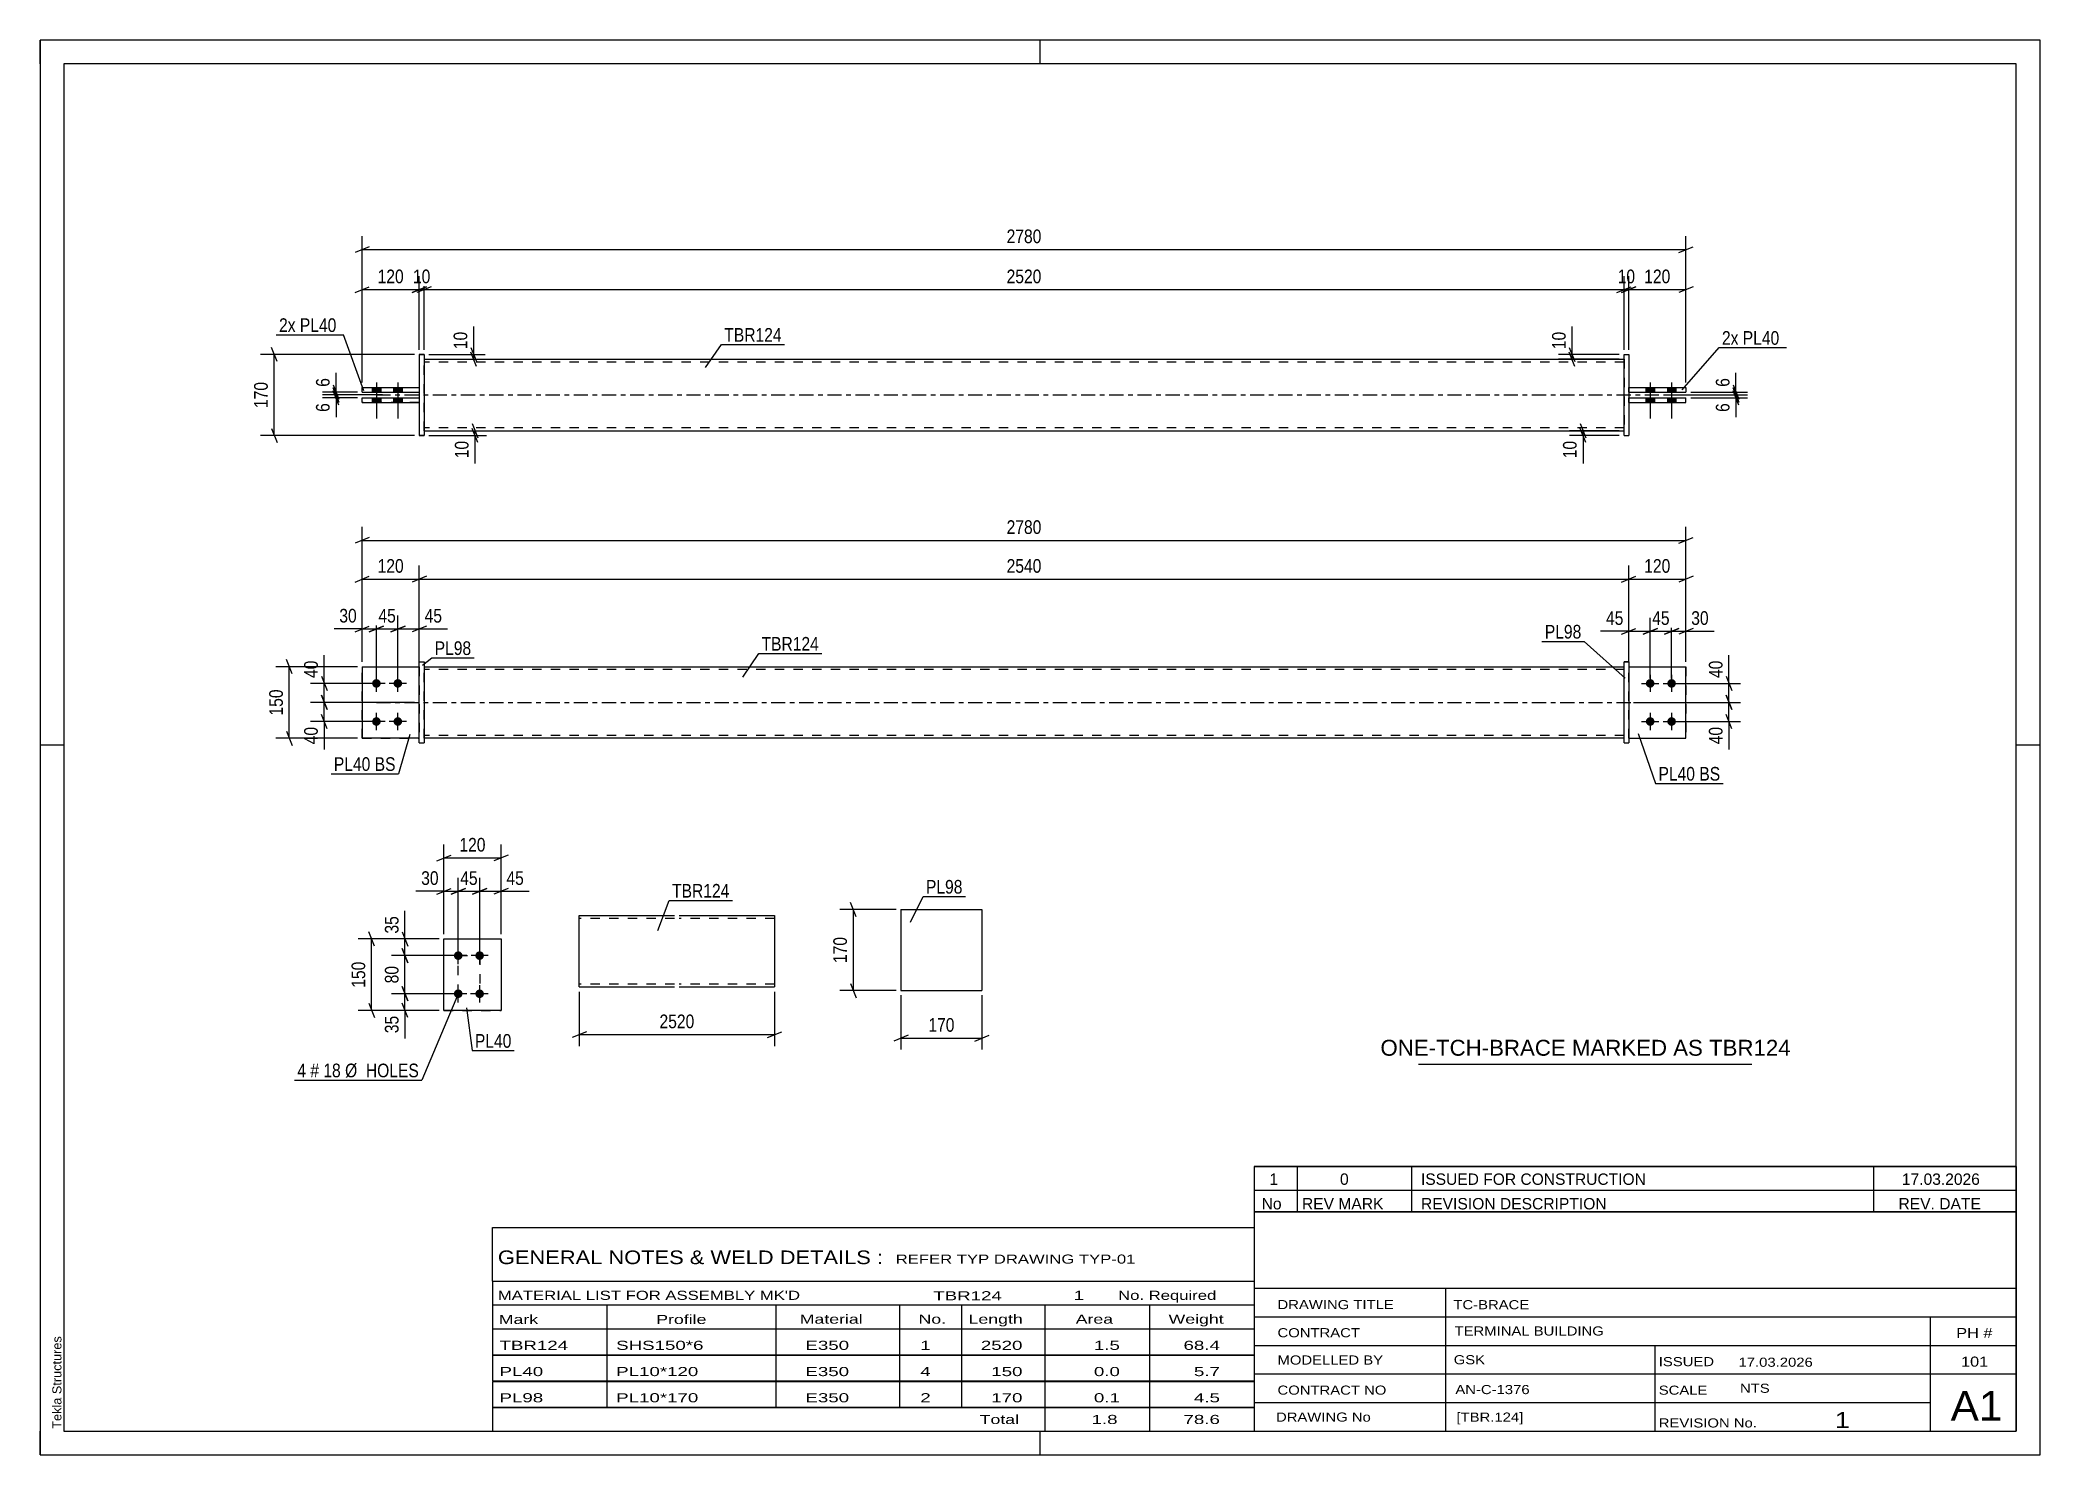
# Model space of a CAD drawing. Header units: millimetres. Extents: x 0 to 420, y 0 to 297.
import ezdxf

# ---------------------------------------------------------------- set-up
doc = ezdxf.new("R2010")
doc.units = ezdxf.units.MM
doc.linetypes.add('DXK_LINE_DOT2', pattern=[3.9198, 1.9599, -1.9599])
doc.linetypes.add('DXK_LINE_DOT3', pattern=[5.9187, 2.979, -0.9799, 0.9799, -0.9799])
doc.styles.add('Arial', font='ARIAL.TTF', dxfattribs={"height": 0.2})
doc.styles.add('Arial Narrow', font='ARIALN.TTF', dxfattribs={"height": 0.2})

# ---------------------------------------------------------------- blocks, each defined once
blk = doc.blocks.new('Unknown-580873140-1163')
at = {"color": 5, "linetype": 'Continuous'}
for p, q in [((420, 297), (0, 297)), ((0, 297), (0, 0)), ((0, 292), (0, 297)), ((210, 292), (210, 297)), ((420, 0), (420, 297)), ((415, 292), (5, 292)), ((5, 292), (5, 5)), ((415, 5), (415, 292)), ((5, 149), (0, 149)), ((420, 149), (415, 149)), ((0, 0), (0, 5)), ((5, 5), (415, 5)), ((210, 0), (210, 5)), ((0, 0), (420, 0))]:
    blk.add_line(p, q, dxfattribs=at)
at = {"color": 174, "linetype": 'Continuous', "style": 'Arial'}
blk.add_text('Tekla Structures', height=1.9102, rotation=90, dxfattribs=at).set_placement((4.5, 5.5))
blk = doc.blocks.new('Part-580873140-1797 - 1735')
at = {"color": 2, "linetype": 'Continuous'}
for p, q in [((67.65, 165.45), (79.65, 165.45)), ((67.65, 165.45), (67.65, 150.45)), ((79.65, 150.45), (67.65, 150.45)), ((67.65, 150.45), (67.65, 150.45))]:
    blk.add_line(p, q, dxfattribs=at)
at = {"color": 7, "linetype": 'DXK_LINE_DOT2'}
for p, q in [((67.65, 165.45), (79.65, 165.45)), ((79.65, 165.45), (79.65, 165.45)), ((79.65, 165.45), (79.65, 150.45)), ((67.65, 150.45), (79.65, 150.45))]:
    blk.add_line(p, q, dxfattribs=at)
blk = doc.blocks.new('Part-580873140-1792 - 1735')
at = {"color": 7, "linetype": 'DXK_LINE_DOT2'}
for p, q in [((67.65, 165.45), (79.65, 165.45)), ((67.65, 165.45), (79.65, 165.45)), ((67.65, 150.45), (67.65, 165.45)), ((79.65, 165.45), (79.65, 165.45)), ((79.65, 165.45), (79.65, 150.45)), ((67.65, 150.45), (79.65, 150.45)), ((79.65, 150.45), (67.65, 150.45)), ((67.65, 150.45), (67.65, 150.45))]:
    blk.add_line(p, q, dxfattribs=at)
blk = doc.blocks.new('Part-580873140-1767 - 1735')
at = {"color": 7, "linetype": 'DXK_LINE_DOT2'}
for p, q in [((333.64, 165.45), (345.64, 165.45)), ((333.64, 150.45), (333.64, 165.45)), ((333.64, 165.45), (345.64, 165.45)), ((345.64, 165.45), (345.64, 165.45)), ((345.64, 165.45), (345.64, 150.45)), ((333.64, 150.45), (333.64, 150.45)), ((333.64, 150.45), (345.64, 150.45)), ((333.64, 150.45), (345.64, 150.45))]:
    blk.add_line(p, q, dxfattribs=at)
blk = doc.blocks.new('Part-580873140-1772 - 1735')
at = {"color": 2, "linetype": 'Continuous'}
for p, q in [((333.64, 165.45), (345.64, 165.45)), ((345.64, 165.45), (345.64, 165.45)), ((345.64, 150.45), (345.64, 165.45)), ((333.64, 150.45), (345.64, 150.45))]:
    blk.add_line(p, q, dxfattribs=at)
at = {"color": 7, "linetype": 'DXK_LINE_DOT2'}
for p, q in [((333.64, 165.45), (345.64, 165.45)), ((333.64, 150.45), (333.64, 165.45)), ((345.64, 165.45), (345.64, 165.45)), ((333.64, 150.45), (333.64, 150.45)), ((333.64, 150.45), (345.64, 150.45))]:
    blk.add_line(p, q, dxfattribs=at)
blk = doc.blocks.new('Part-580873140-1787 - 1735')
at = {"color": 2, "linetype": 'Continuous'}
for p, q in [((333.64, 166.45), (332.64, 166.45)), ((332.64, 149.45), (332.64, 166.45)), ((333.64, 166.45), (333.64, 149.45)), ((332.64, 149.45), (332.64, 149.45)), ((332.64, 149.45), (333.64, 149.45))]:
    blk.add_line(p, q, dxfattribs=at)
at = {"color": 7, "linetype": 'DXK_LINE_DOT2'}
for p, q in [((332.64, 166.45), (332.64, 166.45)), ((332.64, 166.45), (333.64, 166.45)), ((333.64, 166.45), (333.64, 166.45)), ((332.64, 149.45), (333.64, 149.45))]:
    blk.add_line(p, q, dxfattribs=at)
blk = doc.blocks.new('Part-580873140-1802 - 1735')
at = {"color": 2, "linetype": 'Continuous'}
for p, q in [((79.65, 166.45), (80.65, 166.45)), ((79.65, 149.45), (79.65, 166.45)), ((80.65, 166.45), (80.65, 166.45)), ((80.65, 166.45), (80.65, 149.45)), ((79.65, 149.45), (80.65, 149.45))]:
    blk.add_line(p, q, dxfattribs=at)
at = {"color": 7, "linetype": 'DXK_LINE_DOT2'}
for p, q in [((79.65, 166.45), (80.65, 166.45)), ((79.65, 149.45), (80.65, 149.45))]:
    blk.add_line(p, q, dxfattribs=at)
blk = doc.blocks.new('Part-580873140-1807 - 1735')
at = {"color": 2, "linetype": 'Continuous'}
for p, q in [((80.65, 165.45), (332.64, 165.45)), ((332.64, 150.45), (80.65, 150.45))]:
    blk.add_line(p, q, dxfattribs=at)
at = {"color": 7, "linetype": 'DXK_LINE_DOT2'}
for p, q in [((80.65, 150.45), (80.65, 165.45)), ((332.64, 164.85), (80.65, 164.85)), ((332.64, 150.45), (332.64, 165.45)), ((332.64, 151.05), (80.65, 151.05))]:
    blk.add_line(p, q, dxfattribs=at)
at = {"color": 7, "linetype": 'DXK_LINE_DOT3'}
blk.add_line((70.65, 157.95), (342.64, 157.95), dxfattribs=at)
blk = doc.blocks.new('Bolt-580873140-1808 - 1735')
at = {"linetype": 'Continuous'}
for points in [[(338.14, 162.85), (338.32, 162.83), (338.5, 162.78), (338.67, 162.68), (338.81, 162.56), (338.92, 162.4), (338.99, 162.23), (339.03, 162.05), (339.03, 161.86), (338.99, 161.68), (338.92, 161.5), (338.81, 161.35), (338.67, 161.23), (338.5, 161.13), (338.32, 161.07), (338.14, 161.05), (337.95, 161.07), (337.77, 161.13), (337.61, 161.23), (337.47, 161.35), (337.36, 161.5), (337.28, 161.68), (337.24, 161.86), (337.24, 162.05), (337.28, 162.23), (337.36, 162.4), (337.47, 162.56), (337.61, 162.68), (337.77, 162.78), (337.95, 162.83)], [(342.64, 162.85), (342.82, 162.83), (343, 162.78), (343.17, 162.68), (343.31, 162.56), (343.42, 162.4), (343.49, 162.23), (343.53, 162.05), (343.53, 161.86), (343.49, 161.68), (343.42, 161.5), (343.31, 161.35), (343.17, 161.23), (343, 161.13), (342.82, 161.07), (342.64, 161.05), (342.45, 161.07), (342.27, 161.13), (342.11, 161.23), (341.97, 161.35), (341.86, 161.5), (341.78, 161.68), (341.74, 161.86), (341.74, 162.05), (341.78, 162.23), (341.86, 162.4), (341.97, 162.56), (342.11, 162.68), (342.27, 162.78), (342.45, 162.83)], [(338.14, 154.85), (338.32, 154.83), (338.5, 154.78), (338.67, 154.68), (338.81, 154.56), (338.92, 154.4), (338.99, 154.23), (339.03, 154.05), (339.03, 153.86), (338.99, 153.68), (338.92, 153.5), (338.81, 153.35), (338.67, 153.23), (338.5, 153.13), (338.32, 153.07), (338.14, 153.05), (337.95, 153.07), (337.77, 153.13), (337.61, 153.23), (337.47, 153.35), (337.36, 153.5), (337.28, 153.68), (337.24, 153.86), (337.24, 154.05), (337.28, 154.23), (337.36, 154.4), (337.47, 154.56), (337.61, 154.68), (337.77, 154.78), (337.95, 154.83)], [(342.64, 154.85), (342.82, 154.83), (343, 154.78), (343.17, 154.68), (343.31, 154.56), (343.42, 154.4), (343.49, 154.23), (343.53, 154.05), (343.53, 153.86), (343.49, 153.68), (343.42, 153.5), (343.31, 153.35), (343.17, 153.23), (343, 153.13), (342.82, 153.07), (342.64, 153.05), (342.45, 153.07), (342.27, 153.13), (342.11, 153.23), (341.97, 153.35), (341.86, 153.5), (341.78, 153.68), (341.74, 153.86), (341.74, 154.05), (341.78, 154.23), (341.86, 154.4), (341.97, 154.56), (342.11, 154.68), (342.27, 154.78), (342.45, 154.83)]]:
    blk.add_hatch(color=1, dxfattribs=at).paths.add_polyline_path(points)
at = {"color": 1, "linetype": 'Continuous'}
for p, q in [((336.34, 161.95), (339.94, 161.95)), ((338.14, 163.75), (338.14, 160.15)), ((340.84, 161.95), (344.44, 161.95)), ((342.64, 163.75), (342.64, 160.15)), ((338.14, 155.75), (338.14, 152.15)), ((342.64, 155.75), (342.64, 152.15)), ((336.34, 153.95), (339.94, 153.95)), ((340.84, 153.95), (344.44, 153.95))]:
    blk.add_line(p, q, dxfattribs=at)
blk = doc.blocks.new('Bolt-580873140-1809 - 1735')
at = {"linetype": 'Continuous'}
for points in [[(70.65, 162.85), (70.83, 162.83), (71.01, 162.78), (71.17, 162.68), (71.31, 162.56), (71.42, 162.4), (71.5, 162.23), (71.54, 162.05), (71.54, 161.86), (71.5, 161.68), (71.42, 161.5), (71.31, 161.35), (71.17, 161.23), (71.01, 161.13), (70.83, 161.07), (70.65, 161.05), (70.46, 161.07), (70.28, 161.13), (70.12, 161.23), (69.98, 161.35), (69.87, 161.5), (69.79, 161.68), (69.75, 161.86), (69.75, 162.05), (69.79, 162.23), (69.87, 162.4), (69.98, 162.56), (70.12, 162.68), (70.28, 162.78), (70.46, 162.83)], [(75.15, 162.85), (75.33, 162.83), (75.51, 162.78), (75.67, 162.68), (75.81, 162.56), (75.92, 162.4), (76, 162.23), (76.04, 162.05), (76.04, 161.86), (76, 161.68), (75.92, 161.5), (75.81, 161.35), (75.67, 161.23), (75.51, 161.13), (75.33, 161.07), (75.15, 161.05), (74.96, 161.07), (74.78, 161.13), (74.62, 161.23), (74.48, 161.35), (74.37, 161.5), (74.29, 161.68), (74.25, 161.86), (74.25, 162.05), (74.29, 162.23), (74.37, 162.4), (74.48, 162.56), (74.62, 162.68), (74.78, 162.78), (74.96, 162.83)], [(70.65, 154.85), (70.83, 154.83), (71.01, 154.78), (71.17, 154.68), (71.31, 154.56), (71.42, 154.4), (71.5, 154.23), (71.54, 154.05), (71.54, 153.86), (71.5, 153.68), (71.42, 153.5), (71.31, 153.35), (71.17, 153.23), (71.01, 153.13), (70.83, 153.07), (70.65, 153.05), (70.46, 153.07), (70.28, 153.13), (70.12, 153.23), (69.98, 153.35), (69.87, 153.5), (69.79, 153.68), (69.75, 153.86), (69.75, 154.05), (69.79, 154.23), (69.87, 154.4), (69.98, 154.56), (70.12, 154.68), (70.28, 154.78), (70.46, 154.83)], [(75.15, 154.85), (75.33, 154.83), (75.51, 154.78), (75.67, 154.68), (75.81, 154.56), (75.92, 154.4), (76, 154.23), (76.04, 154.05), (76.04, 153.86), (76, 153.68), (75.92, 153.5), (75.81, 153.35), (75.67, 153.23), (75.51, 153.13), (75.33, 153.07), (75.15, 153.05), (74.96, 153.07), (74.78, 153.13), (74.62, 153.23), (74.48, 153.35), (74.37, 153.5), (74.29, 153.68), (74.25, 153.86), (74.25, 154.05), (74.29, 154.23), (74.37, 154.4), (74.48, 154.56), (74.62, 154.68), (74.78, 154.78), (74.96, 154.83)]]:
    blk.add_hatch(color=1, dxfattribs=at).paths.add_polyline_path(points)
at = {"color": 1, "linetype": 'Continuous'}
for p, q in [((72.45, 161.95), (68.85, 161.95)), ((70.65, 160.15), (70.65, 163.75)), ((76.95, 161.95), (73.35, 161.95)), ((75.15, 160.15), (75.15, 163.75)), ((70.65, 152.15), (70.65, 155.75)), ((75.15, 152.15), (75.15, 155.75)), ((72.45, 153.95), (68.85, 153.95)), ((76.95, 153.95), (73.35, 153.95))]:
    blk.add_line(p, q, dxfattribs=at)
blk = doc.blocks.new('Part-580873140-1431 - 1390')
at = {"color": 2, "linetype": 'Continuous'}
for p, q in [((333.64, 221.89), (345.64, 221.89)), ((333.64, 220.89), (345.64, 220.89)), ((345.64, 220.89), (345.64, 221.89))]:
    blk.add_line(p, q, dxfattribs=at)
at = {"color": 7, "linetype": 'DXK_LINE_DOT2'}
for p, q in [((333.64, 220.89), (333.64, 221.89)), ((333.64, 221.89), (345.64, 221.89)), ((333.64, 220.89), (345.64, 220.89))]:
    blk.add_line(p, q, dxfattribs=at)
blk = doc.blocks.new('Part-580873140-1425 - 1390')
at = {"color": 2, "linetype": 'Continuous'}
for p, q in [((67.65, 224.09), (79.65, 224.09)), ((67.65, 223.09), (67.65, 224.09)), ((67.65, 223.09), (79.65, 223.09)), ((67.65, 223.09), (67.65, 223.09))]:
    blk.add_line(p, q, dxfattribs=at)
at = {"color": 7, "linetype": 'DXK_LINE_DOT2'}
for p, q in [((67.65, 224.09), (79.65, 224.09)), ((67.65, 224.09), (67.65, 224.09)), ((67.65, 223.09), (79.65, 223.09)), ((79.65, 224.09), (79.65, 223.09))]:
    blk.add_line(p, q, dxfattribs=at)
blk = doc.blocks.new('Part-580873140-1426 - 1390')
at = {"color": 2, "linetype": 'Continuous'}
for p, q in [((332.64, 230.99), (332.64, 230.99)), ((332.64, 213.99), (332.64, 230.99)), ((332.64, 230.99), (333.64, 230.99)), ((333.64, 230.99), (333.64, 230.99)), ((333.64, 230.99), (333.64, 213.99)), ((332.64, 213.99), (333.64, 213.99)), ((332.64, 213.99), (332.64, 213.99)), ((333.64, 213.99), (333.64, 213.99))]:
    blk.add_line(p, q, dxfattribs=at)
at = {"color": 7, "linetype": 'DXK_LINE_DOT2'}
for p, q in [((332.64, 230.99), (332.64, 230.99)), ((332.64, 230.99), (333.64, 230.99)), ((332.64, 213.99), (333.64, 213.99))]:
    blk.add_line(p, q, dxfattribs=at)
blk = doc.blocks.new('Part-580873140-1458 - 1390')
at = {"color": 2, "linetype": 'Continuous'}
for p, q in [((333.64, 224.09), (345.64, 224.09)), ((333.64, 223.09), (345.64, 223.09)), ((345.64, 224.09), (345.64, 223.09))]:
    blk.add_line(p, q, dxfattribs=at)
at = {"color": 7, "linetype": 'DXK_LINE_DOT2'}
for p, q in [((333.64, 223.09), (333.64, 224.09)), ((333.64, 224.09), (345.64, 224.09)), ((333.64, 223.09), (345.64, 223.09)), ((345.64, 224.09), (345.64, 224.09))]:
    blk.add_line(p, q, dxfattribs=at)
blk = doc.blocks.new('Part-580873140-1394 - 1390')
at = {"color": 2, "linetype": 'Continuous'}
for p, q in [((79.65, 230.99), (80.65, 230.99)), ((79.65, 230.99), (79.65, 213.99)), ((80.65, 230.99), (80.65, 230.99)), ((80.65, 230.99), (80.65, 213.99)), ((80.65, 213.99), (79.65, 213.99)), ((79.65, 213.99), (79.65, 213.99))]:
    blk.add_line(p, q, dxfattribs=at)
at = {"color": 7, "linetype": 'DXK_LINE_DOT2'}
for p, q in [((80.65, 230.99), (79.65, 230.99)), ((80.65, 230.99), (80.65, 230.99)), ((79.65, 213.99), (80.65, 213.99))]:
    blk.add_line(p, q, dxfattribs=at)
blk = doc.blocks.new('Part-580873140-1420 - 1390')
at = {"color": 2, "linetype": 'Continuous'}
for p, q in [((67.65, 221.89), (79.65, 221.89)), ((67.65, 220.89), (67.65, 221.89)), ((67.65, 220.89), (79.65, 220.89)), ((67.65, 220.89), (67.65, 220.89))]:
    blk.add_line(p, q, dxfattribs=at)
at = {"color": 7, "linetype": 'DXK_LINE_DOT2'}
for p, q in [((67.65, 221.89), (79.65, 221.89)), ((79.65, 220.89), (67.65, 220.89)), ((79.65, 221.89), (79.65, 220.89))]:
    blk.add_line(p, q, dxfattribs=at)
blk = doc.blocks.new('Part-580873140-1446 - 1390')
at = {"color": 2, "linetype": 'Continuous'}
for p, q in [((80.65, 229.99), (332.64, 229.99)), ((80.65, 214.99), (332.64, 214.99))]:
    blk.add_line(p, q, dxfattribs=at)
at = {"color": 7, "linetype": 'DXK_LINE_DOT2'}
for p, q in [((80.65, 214.99), (80.65, 229.99)), ((332.64, 229.39), (80.65, 229.39)), ((332.64, 229.99), (332.64, 214.99)), ((332.64, 215.59), (80.65, 215.59))]:
    blk.add_line(p, q, dxfattribs=at)
at = {"color": 7, "linetype": 'DXK_LINE_DOT3'}
blk.add_line((70.65, 222.49), (342.64, 222.49), dxfattribs=at)
blk = doc.blocks.new('Bolt-580873140-1447 - 1390')
at = {"linetype": 'Continuous'}
for points in [[(339.04, 224.09), (337.24, 224.09), (337.24, 223.09), (339.04, 223.09)], [(339.04, 224.09), (337.24, 224.09), (337.24, 223.09), (339.04, 223.09)], [(343.54, 224.09), (341.74, 224.09), (341.74, 223.09), (343.54, 223.09)], [(343.54, 224.09), (341.74, 224.09), (341.74, 223.09), (343.54, 223.09)], [(339.04, 221.89), (337.24, 221.89), (337.24, 220.89), (339.04, 220.89)], [(339.04, 221.89), (337.24, 221.89), (337.24, 220.89), (339.04, 220.89)], [(343.54, 221.89), (341.74, 221.89), (341.74, 220.89), (343.54, 220.89)], [(343.54, 221.89), (341.74, 221.89), (341.74, 220.89), (343.54, 220.89)]]:
    blk.add_hatch(color=1, dxfattribs=at).paths.add_polyline_path(points)
at = {"color": 1, "linetype": 'Continuous'}
for p, q in [((337.24, 224.09), (337.24, 223.09)), ((337.24, 224.09), (337.24, 223.09)), ((338.14, 225.09), (338.14, 217.59)), ((338.14, 225.09), (338.14, 217.59)), ((339.04, 224.09), (339.04, 223.09)), ((339.04, 224.09), (339.04, 223.09)), ((341.74, 224.09), (341.74, 223.09)), ((341.74, 224.09), (341.74, 223.09)), ((342.64, 225.09), (342.64, 217.59)), ((342.64, 225.09), (342.64, 217.59)), ((343.54, 224.09), (343.54, 223.09)), ((343.54, 224.09), (343.54, 223.09)), ((337.24, 221.89), (337.24, 220.89)), ((337.24, 221.89), (337.24, 220.89)), ((339.04, 221.89), (339.04, 220.89)), ((339.04, 221.89), (339.04, 220.89)), ((341.74, 221.89), (341.74, 220.89)), ((341.74, 221.89), (341.74, 220.89)), ((343.54, 221.89), (343.54, 220.89)), ((343.54, 221.89), (343.54, 220.89))]:
    blk.add_line(p, q, dxfattribs=at)
blk = doc.blocks.new('Bolt-580873140-1448 - 1390')
at = {"linetype": 'Continuous'}
for points in [[(69.75, 223.09), (71.55, 223.09), (71.55, 224.09), (69.75, 224.09)], [(69.75, 223.09), (71.55, 223.09), (71.55, 224.09), (69.75, 224.09)], [(74.25, 223.09), (76.05, 223.09), (76.05, 224.09), (74.25, 224.09)], [(74.25, 223.09), (76.05, 223.09), (76.05, 224.09), (74.25, 224.09)], [(69.75, 220.89), (71.55, 220.89), (71.55, 221.89), (69.75, 221.89)], [(69.75, 220.89), (71.55, 220.89), (71.55, 221.89), (69.75, 221.89)], [(74.25, 220.89), (76.05, 220.89), (76.05, 221.89), (74.25, 221.89)], [(74.25, 220.89), (76.05, 220.89), (76.05, 221.89), (74.25, 221.89)]]:
    blk.add_hatch(color=1, dxfattribs=at).paths.add_polyline_path(points)
at = {"color": 1, "linetype": 'Continuous'}
for p, q in [((69.75, 224.09), (69.75, 223.09)), ((69.75, 224.09), (69.75, 223.09)), ((70.65, 225.09), (70.65, 217.59)), ((70.65, 225.09), (70.65, 217.59)), ((71.55, 224.09), (71.55, 223.09)), ((71.55, 224.09), (71.55, 223.09)), ((74.25, 224.09), (74.25, 223.09)), ((74.25, 224.09), (74.25, 223.09)), ((75.15, 225.09), (75.15, 217.59)), ((75.15, 225.09), (75.15, 217.59)), ((76.05, 224.09), (76.05, 223.09)), ((76.05, 224.09), (76.05, 223.09)), ((69.75, 221.89), (69.75, 220.89)), ((69.75, 221.89), (69.75, 220.89)), ((71.55, 221.89), (71.55, 220.89)), ((71.55, 221.89), (71.55, 220.89)), ((74.25, 221.89), (74.25, 220.89)), ((74.25, 221.89), (74.25, 220.89)), ((76.05, 221.89), (76.05, 220.89)), ((76.05, 221.89), (76.05, 220.89))]:
    blk.add_line(p, q, dxfattribs=at)
blk = doc.blocks.new('Part-580873140-2138 - 2131')
at = {"color": 2, "linetype": 'Continuous'}
for p, q in [((84.83, 108.31), (96.83, 108.31)), ((84.83, 93.31), (84.83, 108.31)), ((96.83, 108.31), (96.83, 108.31)), ((96.83, 108.31), (96.83, 93.31)), ((96.83, 93.31), (84.83, 93.31)), ((84.83, 93.31), (84.83, 93.31))]:
    blk.add_line(p, q, dxfattribs=at)
at = {"color": 7, "linetype": 'DXK_LINE_DOT2'}
for p, q in [((84.83, 108.31), (96.83, 108.31)), ((84.83, 93.31), (96.83, 93.31)), ((84.83, 93.31), (84.83, 93.31))]:
    blk.add_line(p, q, dxfattribs=at)
blk = doc.blocks.new('Bolt-580873140-2171 - 2131')
at = {"linetype": 'Continuous'}
for points in [[(87.83, 103.91), (87.64, 103.93), (87.46, 103.99), (87.3, 104.09), (87.16, 104.21), (87.05, 104.36), (86.97, 104.54), (86.93, 104.72), (86.93, 104.91), (86.97, 105.09), (87.05, 105.26), (87.16, 105.42), (87.3, 105.54), (87.46, 105.64), (87.64, 105.69), (87.83, 105.71), (88.01, 105.69), (88.19, 105.64), (88.36, 105.54), (88.5, 105.42), (88.61, 105.26), (88.68, 105.09), (88.72, 104.91), (88.72, 104.72), (88.68, 104.54), (88.61, 104.36), (88.5, 104.21), (88.36, 104.09), (88.19, 103.99), (88.01, 103.93)], [(92.33, 103.91), (92.14, 103.93), (91.96, 103.99), (91.8, 104.09), (91.66, 104.21), (91.55, 104.36), (91.47, 104.54), (91.43, 104.72), (91.43, 104.91), (91.47, 105.09), (91.55, 105.26), (91.66, 105.42), (91.8, 105.54), (91.96, 105.64), (92.14, 105.69), (92.33, 105.71), (92.51, 105.69), (92.69, 105.64), (92.86, 105.54), (93, 105.42), (93.11, 105.26), (93.18, 105.09), (93.22, 104.91), (93.22, 104.72), (93.18, 104.54), (93.11, 104.36), (93, 104.21), (92.86, 104.09), (92.69, 103.99), (92.51, 103.93)], [(87.83, 95.91), (87.64, 95.93), (87.46, 95.99), (87.3, 96.09), (87.16, 96.21), (87.05, 96.36), (86.97, 96.54), (86.93, 96.72), (86.93, 96.91), (86.97, 97.09), (87.05, 97.26), (87.16, 97.42), (87.3, 97.54), (87.46, 97.64), (87.64, 97.69), (87.83, 97.71), (88.01, 97.69), (88.19, 97.64), (88.36, 97.54), (88.5, 97.42), (88.61, 97.26), (88.68, 97.09), (88.72, 96.91), (88.72, 96.72), (88.68, 96.54), (88.61, 96.36), (88.5, 96.21), (88.36, 96.09), (88.19, 95.99), (88.01, 95.93)], [(92.33, 95.91), (92.14, 95.93), (91.96, 95.99), (91.8, 96.09), (91.66, 96.21), (91.55, 96.36), (91.47, 96.54), (91.43, 96.72), (91.43, 96.91), (91.47, 97.09), (91.55, 97.26), (91.66, 97.42), (91.8, 97.54), (91.96, 97.64), (92.14, 97.69), (92.33, 97.71), (92.51, 97.69), (92.69, 97.64), (92.86, 97.54), (93, 97.42), (93.11, 97.26), (93.18, 97.09), (93.22, 96.91), (93.22, 96.72), (93.18, 96.54), (93.11, 96.36), (93, 96.21), (92.86, 96.09), (92.69, 95.99), (92.51, 95.93)]]:
    blk.add_hatch(color=1, dxfattribs=at).paths.add_polyline_path(points)
at = {"color": 1, "linetype": 'Continuous'}
for p, q in [((87.83, 103.01), (87.83, 106.61)), ((92.33, 103.01), (92.33, 106.61)), ((89.63, 104.81), (86.03, 104.81)), ((94.13, 104.81), (90.53, 104.81)), ((89.63, 96.81), (86.03, 96.81)), ((87.83, 95.01), (87.83, 98.61)), ((94.13, 96.81), (90.53, 96.81)), ((92.33, 95.01), (92.33, 98.61))]:
    blk.add_line(p, q, dxfattribs=at)
blk = doc.blocks.new('Part-580873140-2302 - 2296')
at = {"color": 2, "linetype": 'Continuous'}
for p, q in [((180.8, 114.49), (180.8, 97.49)), ((180.8, 114.49), (197.8, 114.49)), ((197.8, 114.49), (197.8, 97.49)), ((180.8, 97.49), (197.8, 97.49))]:
    blk.add_line(p, q, dxfattribs=at)
blk = doc.blocks.new('Part-580873140-2328 - 2321')
at = {"color": 2, "linetype": 'Continuous'}
for p, q in [((113.25, 99.43), (113.25, 113.23)), ((113.25, 113.23), (133.25, 113.23)), ((134.25, 113.23), (154.25, 113.23)), ((154.25, 113.23), (154.25, 98.23)), ((113.25, 98.58), (113.25, 99.43)), ((113.25, 98.32), (113.25, 98.58)), ((113.25, 98.23), (113.25, 98.32)), ((113.25, 98.23), (133.25, 98.23)), ((134.25, 98.23), (154.25, 98.23))]:
    blk.add_line(p, q, dxfattribs=at)
at = {"color": 7, "linetype": 'DXK_LINE_DOT2'}
for p, q in [((133.25, 112.63), (113.25, 112.63)), ((154.25, 112.63), (134.25, 112.63)), ((113.25, 98.97), (113.25, 99.43)), ((113.25, 98.58), (113.25, 99.2)), ((113.25, 98.83), (113.25, 98.88)), ((113.25, 98.83), (113.25, 98.88)), ((133.25, 98.83), (113.25, 98.83)), ((154.25, 98.83), (134.25, 98.83)), ((154.25, 98.83), (154.25, 98.88))]:
    blk.add_line(p, q, dxfattribs=at)
blk = doc.blocks.new('Rectangle-580873140-2281 - 2131')
at = {"color": 1, "linetype": 'DXK_LINE_DOT2'}
blk.add_lwpolyline([(87.83, 104.81), (92.33, 104.81), (92.33, 96.81), (87.83, 96.81), (87.83, 104.81)], close=True, dxfattribs=at)
blk = doc.blocks.new('StraightDimension-580873140-2008 - 1735')
at = {"color": 7, "linetype": 'Continuous'}
for p, q in [((69.65, 161.95), (56.83, 161.95)), ((59.08, 163.45), (60.28, 160.45)), ((59.68, 157.95), (59.68, 161.95)), ((78.65, 157.95), (56.83, 157.95)), ((60.28, 156.45), (59.08, 159.45))]:
    blk.add_line(p, q, dxfattribs=at)
at = {"color": 0}
blk.add_wipeout([(58.93, 167.34), (54.73, 167.34), (54.73, 162.48), (58.93, 162.48)], dxfattribs=at)
at = {"color": 7, "linetype": 'Continuous'}
blk.add_line((59.68, 161.95), (59.68, 167.86), dxfattribs=at)
blk.add_line((59.68, 161.95), (59.68, 167.86), dxfattribs=at)
at = {"color": 3, "style": 'Arial Narrow'}
blk.add_text('40', height=2.863, rotation=90.0002, dxfattribs=at).set_placement((58.33, 163.08))
blk = doc.blocks.new('StraightDimension-580873140-1999 - 1735')
at = {"color": 7, "linetype": 'Continuous'}
for p, q in [((78.65, 157.95), (56.83, 157.95)), ((59.08, 159.45), (60.28, 156.45)), ((60.28, 152.45), (59.08, 155.45)), ((59.68, 153.95), (59.68, 157.95)), ((69.65, 153.95), (56.83, 153.95))]:
    blk.add_line(p, q, dxfattribs=at)
at = {"color": 0}
blk.add_wipeout([(58.93, 153.43), (54.73, 153.43), (54.73, 148.57), (58.93, 148.57)], dxfattribs=at)
at = {"color": 7, "linetype": 'Continuous'}
blk.add_line((59.68, 153.95), (59.68, 148.05), dxfattribs=at)
blk.add_line((59.68, 153.95), (59.68, 148.05), dxfattribs=at)
at = {"color": 3, "style": 'Arial Narrow'}
blk.add_text('40', height=2.863, rotation=90.0002, dxfattribs=at).set_placement((58.33, 149.17))
blk = doc.blocks.new('StraightDimension-580873140-1937 - 1735')
at = {"color": 7, "linetype": 'Continuous'}
for p, q in [((67.65, 166.45), (67.65, 186.68)), ((79.65, 158.95), (79.65, 186.68)), ((66.15, 183.23), (69.15, 184.43)), ((67.65, 183.83), (79.65, 183.83)), ((81.15, 184.43), (78.15, 183.23))]:
    blk.add_line(p, q, dxfattribs=at)
at = {"color": 0}
blk.add_wipeout([(76.99, 184.58), (76.99, 188.78), (70.3, 188.78), (70.3, 184.58)], dxfattribs=at)
at = {"color": 3, "style": 'Arial Narrow'}
blk.add_text('120', height=2.863, dxfattribs=at).set_placement((70.9, 185.18))
blk = doc.blocks.new('StraightDimension-580873140-2018 - 1735')
at = {"color": 7, "linetype": 'Continuous'}
for p, q in [((66.65, 165.45), (49.5, 165.45)), ((52.95, 163.95), (51.75, 166.95)), ((52.35, 150.45), (52.35, 165.45)), ((51.75, 151.95), (52.95, 148.95)), ((66.65, 150.45), (49.5, 150.45))]:
    blk.add_line(p, q, dxfattribs=at)
at = {"color": 0}
blk.add_wipeout([(51.6, 161.3), (47.4, 161.3), (47.4, 154.61), (51.6, 154.61)], dxfattribs=at)
at = {"color": 3, "style": 'Arial Narrow'}
blk.add_text('150', height=2.863, rotation=90.0002, dxfattribs=at).set_placement((51, 155.21))
blk = doc.blocks.new('StraightDimension-580873140-1818 - 1735')
at = {"color": 7, "linetype": 'Continuous'}
for p, q in [((341.14, 172.29), (344.14, 173.49)), ((342.64, 162.95), (342.64, 175.74)), ((342.64, 172.89), (345.64, 172.89)), ((347.14, 173.49), (344.14, 172.29)), ((345.64, 166.45), (345.64, 175.74))]:
    blk.add_line(p, q, dxfattribs=at)
at = {"color": 0}
blk.add_wipeout([(351.02, 173.64), (351.02, 177.84), (346.16, 177.84), (346.16, 173.64)], dxfattribs=at)
at = {"color": 7, "linetype": 'Continuous'}
blk.add_line((345.64, 172.89), (351.54, 172.89), dxfattribs=at)
blk.add_line((345.64, 172.89), (351.54, 172.89), dxfattribs=at)
at = {"color": 3, "style": 'Arial Narrow'}
blk.add_text('30', height=2.863, dxfattribs=at).set_placement((346.76, 174.24))
blk = doc.blocks.new('StraightDimension-580873140-1834 - 1735')
at = {"color": 7, "linetype": 'Continuous'}
for p, q in [((336.64, 172.29), (339.64, 173.49)), ((338.14, 162.95), (338.14, 175.74)), ((338.14, 172.89), (342.64, 172.89)), ((344.14, 173.49), (341.14, 172.29)), ((342.64, 162.95), (342.64, 175.74))]:
    blk.add_line(p, q, dxfattribs=at)
at = {"color": 0}
blk.add_wipeout([(342.82, 173.64), (342.82, 177.84), (337.96, 177.84), (337.96, 173.64)], dxfattribs=at)
at = {"color": 3, "style": 'Arial Narrow'}
blk.add_text('45', height=2.863, dxfattribs=at).set_placement((338.56, 174.24))
blk = doc.blocks.new('StraightDimension-580873140-1847 - 1735')
at = {"color": 7, "linetype": 'Continuous'}
for p, q in [((332.14, 172.29), (335.14, 173.49)), ((333.64, 166.45), (333.64, 175.74)), ((333.64, 172.89), (338.14, 172.89)), ((339.64, 173.49), (336.64, 172.29)), ((338.14, 162.95), (338.14, 175.74))]:
    blk.add_line(p, q, dxfattribs=at)
at = {"color": 0}
blk.add_wipeout([(333.11, 173.64), (333.11, 177.84), (328.26, 177.84), (328.26, 173.64)], dxfattribs=at)
at = {"color": 7, "linetype": 'Continuous'}
blk.add_line((333.64, 172.89), (327.73, 172.89), dxfattribs=at)
blk.add_line((333.64, 172.89), (327.73, 172.89), dxfattribs=at)
at = {"color": 3, "style": 'Arial Narrow'}
blk.add_text('45', height=2.863, dxfattribs=at).set_placement((328.86, 174.24))
blk = doc.blocks.new('StraightDimension-580873140-1864 - 1735')
at = {"color": 7, "linetype": 'Continuous'}
for p, q in [((67.65, 166.45), (67.65, 194.83)), ((345.64, 166.45), (345.64, 194.83)), ((69.15, 192.58), (66.15, 191.38)), ((67.65, 191.98), (345.64, 191.98)), ((344.14, 191.38), (347.14, 192.58))]:
    blk.add_line(p, q, dxfattribs=at)
at = {"color": 0}
blk.add_wipeout([(210.9, 192.73), (210.9, 196.93), (202.39, 196.93), (202.39, 192.73)], dxfattribs=at)
at = {"color": 3, "style": 'Arial Narrow'}
blk.add_text('2780', height=2.863, dxfattribs=at).set_placement((202.99, 193.33))
blk = doc.blocks.new('StraightDimension-580873140-1884 - 1735')
at = {"color": 7, "linetype": 'Continuous'}
for p, q in [((343.64, 161.95), (357.08, 161.95)), ((354.08, 163.45), (355.28, 160.45)), ((354.68, 157.95), (354.68, 161.95)), ((334.64, 157.95), (357.08, 157.95)), ((355.28, 156.45), (354.08, 159.45))]:
    blk.add_line(p, q, dxfattribs=at)
at = {"color": 0}
blk.add_wipeout([(353.93, 167.34), (349.73, 167.34), (349.73, 162.48), (353.93, 162.48)], dxfattribs=at)
at = {"color": 7, "linetype": 'Continuous'}
blk.add_line((354.68, 161.95), (354.68, 167.86), dxfattribs=at)
blk.add_line((354.68, 161.95), (354.68, 167.86), dxfattribs=at)
at = {"color": 3, "style": 'Arial Narrow'}
blk.add_text('40', height=2.863, rotation=90.0002, dxfattribs=at).set_placement((353.33, 163.08))
blk = doc.blocks.new('StraightDimension-580873140-1893 - 1735')
at = {"color": 7, "linetype": 'Continuous'}
for p, q in [((334.64, 157.95), (357.08, 157.95)), ((354.08, 159.45), (355.28, 156.45)), ((355.28, 152.45), (354.08, 155.45)), ((354.68, 153.95), (354.68, 157.95)), ((343.64, 153.95), (357.08, 153.95))]:
    blk.add_line(p, q, dxfattribs=at)
at = {"color": 0}
blk.add_wipeout([(353.93, 153.43), (349.73, 153.43), (349.73, 148.57), (353.93, 148.57)], dxfattribs=at)
at = {"color": 7, "linetype": 'Continuous'}
blk.add_line((354.68, 153.95), (354.68, 148.05), dxfattribs=at)
blk.add_line((354.68, 153.95), (354.68, 148.05), dxfattribs=at)
at = {"color": 3, "style": 'Arial Narrow'}
blk.add_text('40', height=2.863, rotation=90.0002, dxfattribs=at).set_placement((353.33, 149.17))
blk = doc.blocks.new('StraightDimension-580873140-1903 - 1735')
at = {"color": 7, "linetype": 'Continuous'}
for p, q in [((333.64, 166.45), (333.64, 186.68)), ((345.64, 166.45), (345.64, 186.68)), ((332.14, 183.23), (335.14, 184.43)), ((333.64, 183.83), (345.64, 183.83)), ((347.14, 184.43), (344.14, 183.23))]:
    blk.add_line(p, q, dxfattribs=at)
at = {"color": 0}
blk.add_wipeout([(342.98, 184.58), (342.98, 188.78), (336.29, 188.78), (336.29, 184.58)], dxfattribs=at)
at = {"color": 3, "style": 'Arial Narrow'}
blk.add_text('120', height=2.863, dxfattribs=at).set_placement((336.89, 185.18))
blk = doc.blocks.new('StraightDimension-580873140-1922 - 1735')
at = {"color": 7, "linetype": 'Continuous'}
for p, q in [((79.65, 158.95), (79.65, 186.68)), ((333.64, 166.45), (333.64, 186.68)), ((81.15, 184.43), (78.15, 183.23)), ((79.65, 183.83), (333.64, 183.83)), ((332.14, 183.23), (335.14, 184.43))]:
    blk.add_line(p, q, dxfattribs=at)
at = {"color": 0}
blk.add_wipeout([(210.9, 184.58), (210.9, 188.78), (202.39, 188.78), (202.39, 184.58)], dxfattribs=at)
at = {"color": 3, "style": 'Arial Narrow'}
blk.add_text('2540', height=2.863, dxfattribs=at).set_placement((202.99, 185.18))
blk = doc.blocks.new('StraightDimension-580873140-1953 - 1735')
at = {"color": 7, "linetype": 'Continuous'}
for p, q in [((66.15, 172.78), (69.15, 173.98)), ((67.65, 166.45), (67.65, 176.23)), ((67.65, 173.38), (70.65, 173.38)), ((72.15, 173.98), (69.15, 172.78)), ((70.65, 162.95), (70.65, 176.23))]:
    blk.add_line(p, q, dxfattribs=at)
at = {"color": 0}
blk.add_wipeout([(67.12, 174.13), (67.12, 178.33), (62.26, 178.33), (62.26, 174.13)], dxfattribs=at)
at = {"color": 7, "linetype": 'Continuous'}
blk.add_line((67.65, 173.38), (61.74, 173.38), dxfattribs=at)
blk.add_line((67.65, 173.38), (61.74, 173.38), dxfattribs=at)
at = {"color": 3, "style": 'Arial Narrow'}
blk.add_text('30', height=2.863, dxfattribs=at).set_placement((62.86, 174.73))
blk = doc.blocks.new('StraightDimension-580873140-1969 - 1735')
at = {"color": 7, "linetype": 'Continuous'}
for p, q in [((69.15, 172.78), (72.15, 173.98)), ((70.65, 162.95), (70.65, 176.23)), ((70.65, 173.38), (75.15, 173.38)), ((76.65, 173.98), (73.65, 172.78)), ((75.15, 162.95), (75.15, 176.23))]:
    blk.add_line(p, q, dxfattribs=at)
at = {"color": 0}
blk.add_wipeout([(75.32, 174.13), (75.32, 178.33), (70.47, 178.33), (70.47, 174.13)], dxfattribs=at)
at = {"color": 3, "style": 'Arial Narrow'}
blk.add_text('45', height=2.863, dxfattribs=at).set_placement((71.07, 174.73))
blk = doc.blocks.new('StraightDimension-580873140-1982 - 1735')
at = {"color": 7, "linetype": 'Continuous'}
for p, q in [((73.65, 172.78), (76.65, 173.98)), ((75.15, 162.95), (75.15, 176.23)), ((75.15, 173.38), (79.65, 173.38)), ((81.15, 173.98), (78.15, 172.78)), ((79.65, 166.45), (79.65, 176.23))]:
    blk.add_line(p, q, dxfattribs=at)
at = {"color": 0}
blk.add_wipeout([(85.03, 174.13), (85.03, 178.33), (80.17, 178.33), (80.17, 174.13)], dxfattribs=at)
at = {"color": 7, "linetype": 'Continuous'}
blk.add_line((79.65, 173.38), (85.55, 173.38), dxfattribs=at)
blk.add_line((79.65, 173.38), (85.55, 173.38), dxfattribs=at)
at = {"color": 3, "style": 'Arial Narrow'}
blk.add_text('45', height=2.863, dxfattribs=at).set_placement((80.77, 174.73))
blk = doc.blocks.new('StraightDimension-580873140-1658 - 1390')
at = {"color": 7, "linetype": 'Continuous'}
for p, q in [((346.64, 223.09), (358.54, 223.09)), ((355.54, 224.59), (356.74, 221.59)), ((356.74, 220.99), (355.54, 223.99)), ((356.14, 222.49), (356.14, 223.09)), ((341.39, 222.49), (358.54, 222.49))]:
    blk.add_line(p, q, dxfattribs=at)
at = {"color": 0}
blk.add_wipeout([(355.39, 226.64), (351.19, 226.64), (351.19, 223.61), (355.39, 223.61)], dxfattribs=at)
at = {"color": 7, "linetype": 'Continuous'}
blk.add_line((356.14, 223.09), (356.14, 227.17), dxfattribs=at)
blk.add_line((356.14, 223.09), (356.14, 227.17), dxfattribs=at)
at = {"color": 3, "style": 'Arial Narrow'}
blk.add_text('6', height=2.86, rotation=90.0002, dxfattribs=at).set_placement((354.79, 224.21))
blk = doc.blocks.new('StraightDimension-580873140-1535 - 1390')
at = {"color": 7, "linetype": 'Continuous'}
for p, q in [((331.64, 214.99), (321.19, 214.99)), ((323.44, 216.49), (324.64, 213.49)), ((324.64, 212.49), (323.44, 215.49)), ((324.04, 213.99), (324.04, 214.99)), ((331.64, 213.99), (321.19, 213.99))]:
    blk.add_line(p, q, dxfattribs=at)
at = {"color": 0}
blk.add_wipeout([(323.29, 213.46), (319.09, 213.46), (319.09, 208.61), (323.29, 208.61)], dxfattribs=at)
at = {"color": 7, "linetype": 'Continuous'}
blk.add_line((324.04, 213.99), (324.04, 208.08), dxfattribs=at)
blk.add_line((324.04, 213.99), (324.04, 208.08), dxfattribs=at)
at = {"color": 3, "style": 'Arial Narrow'}
blk.add_text('10', height=2.863, rotation=90.0002, dxfattribs=at).set_placement((322.69, 209.21))
blk = doc.blocks.new('StraightDimension-580873140-1575 - 1390')
at = {"color": 7, "linetype": 'Continuous'}
for p, q in [((331.14, 244), (334.14, 245.2)), ((335.14, 245.2), (332.14, 244)), ((332.64, 231.99), (332.64, 247.45)), ((332.64, 244.6), (333.64, 244.6)), ((333.64, 231.99), (333.64, 247.45))]:
    blk.add_line(p, q, dxfattribs=at)
at = {"color": 0}
blk.add_wipeout([(335.57, 245.35), (335.57, 249.55), (330.71, 249.55), (330.71, 245.35)], dxfattribs=at)
at = {"color": 3, "style": 'Arial Narrow'}
blk.add_text('10', height=2.863, dxfattribs=at).set_placement((331.31, 245.95))
blk = doc.blocks.new('StraightDimension-580873140-1564 - 1390')
at = {"color": 7, "linetype": 'Continuous'}
for p, q in [((69.15, 253.61), (66.15, 252.41)), ((67.65, 225.09), (67.65, 255.86)), ((67.65, 253.01), (345.64, 253.01)), ((344.14, 252.41), (347.14, 253.61)), ((345.64, 225.09), (345.64, 255.86))]:
    blk.add_line(p, q, dxfattribs=at)
at = {"color": 0}
blk.add_wipeout([(210.9, 253.76), (210.9, 257.96), (202.39, 257.96), (202.39, 253.76)], dxfattribs=at)
at = {"color": 3, "style": 'Arial Narrow'}
blk.add_text('2780', height=2.863, dxfattribs=at).set_placement((202.99, 254.36))
blk = doc.blocks.new('StraightDimension-580873140-1549 - 1390')
at = {"color": 7, "linetype": 'Continuous'}
for p, q in [((321.14, 232.49), (322.34, 229.49)), ((322.34, 228.49), (321.14, 231.49)), ((331.64, 230.99), (318.89, 230.99)), ((331.64, 229.99), (318.89, 229.99)), ((321.74, 229.99), (321.74, 230.99))]:
    blk.add_line(p, q, dxfattribs=at)
at = {"color": 0}
blk.add_wipeout([(320.99, 236.37), (316.79, 236.37), (316.79, 231.51), (320.99, 231.51)], dxfattribs=at)
at = {"color": 7, "linetype": 'Continuous'}
blk.add_line((321.74, 230.99), (321.74, 236.89), dxfattribs=at)
blk.add_line((321.74, 230.99), (321.74, 236.89), dxfattribs=at)
at = {"color": 3, "style": 'Arial Narrow'}
blk.add_text('10', height=2.863, rotation=90.0002, dxfattribs=at).set_placement((320.39, 232.11))
blk = doc.blocks.new('StraightDimension-580873140-1585 - 1390')
at = {"color": 7, "linetype": 'Continuous'}
for p, q in [((82.15, 245.2), (79.15, 244)), ((80.65, 231.99), (80.65, 247.45)), ((80.65, 244.6), (332.64, 244.6)), ((331.14, 244), (334.14, 245.2)), ((332.64, 231.99), (332.64, 247.45))]:
    blk.add_line(p, q, dxfattribs=at)
at = {"color": 0}
blk.add_wipeout([(210.9, 245.35), (210.9, 249.55), (202.39, 249.55), (202.39, 245.35)], dxfattribs=at)
at = {"color": 3, "style": 'Arial Narrow'}
blk.add_text('2520', height=2.863, dxfattribs=at).set_placement((202.99, 245.95))
blk = doc.blocks.new('StraightDimension-580873140-1595 - 1390')
at = {"color": 7, "linetype": 'Continuous'}
for p, q in [((78.15, 244), (81.15, 245.2)), ((82.15, 245.2), (79.15, 244)), ((79.65, 231.99), (79.65, 247.45)), ((79.65, 244.6), (80.65, 244.6)), ((80.65, 231.99), (80.65, 247.45))]:
    blk.add_line(p, q, dxfattribs=at)
at = {"color": 0}
blk.add_wipeout([(82.57, 245.35), (82.57, 249.55), (77.72, 249.55), (77.72, 245.35)], dxfattribs=at)
at = {"color": 3, "style": 'Arial Narrow'}
blk.add_text('10', height=2.863, dxfattribs=at).set_placement((78.32, 245.95))
blk = doc.blocks.new('StraightDimension-580873140-1605 - 1390')
at = {"color": 7, "linetype": 'Continuous'}
for p, q in [((66.15, 244), (69.15, 245.2)), ((67.65, 225.09), (67.65, 247.45)), ((67.65, 244.6), (79.65, 244.6)), ((81.15, 245.2), (78.15, 244)), ((79.65, 231.99), (79.65, 247.45))]:
    blk.add_line(p, q, dxfattribs=at)
at = {"color": 0}
blk.add_wipeout([(76.99, 245.35), (76.99, 249.55), (70.3, 249.55), (70.3, 245.35)], dxfattribs=at)
at = {"color": 3, "style": 'Arial Narrow'}
blk.add_text('120', height=2.863, dxfattribs=at).set_placement((70.9, 245.95))
blk = doc.blocks.new('StraightDimension-580873140-1615 - 1390')
at = {"color": 7, "linetype": 'Continuous'}
for p, q in [((332.14, 244), (335.14, 245.2)), ((333.64, 231.99), (333.64, 247.45)), ((333.64, 244.6), (345.64, 244.6)), ((347.14, 245.2), (344.14, 244)), ((345.64, 225.09), (345.64, 247.45))]:
    blk.add_line(p, q, dxfattribs=at)
at = {"color": 0}
blk.add_wipeout([(342.98, 245.35), (342.98, 249.55), (336.29, 249.55), (336.29, 245.35)], dxfattribs=at)
at = {"color": 3, "style": 'Arial Narrow'}
blk.add_text('120', height=2.863, dxfattribs=at).set_placement((336.89, 245.95))
blk = doc.blocks.new('StraightDimension-580873140-1626 - 1390')
at = {"color": 7, "linetype": 'Continuous'}
for p, q in [((81.65, 214.99), (93.74, 214.99)), ((90.74, 216.49), (91.94, 213.49)), ((91.94, 212.49), (90.74, 215.49)), ((91.34, 213.99), (91.34, 214.99)), ((81.65, 213.99), (93.74, 213.99))]:
    blk.add_line(p, q, dxfattribs=at)
at = {"color": 0}
blk.add_wipeout([(90.59, 213.46), (86.39, 213.46), (86.39, 208.61), (90.59, 208.61)], dxfattribs=at)
at = {"color": 7, "linetype": 'Continuous'}
blk.add_line((91.34, 213.99), (91.34, 208.08), dxfattribs=at)
blk.add_line((91.34, 213.99), (91.34, 208.08), dxfattribs=at)
at = {"color": 3, "style": 'Arial Narrow'}
blk.add_text('10', height=2.863, rotation=90.0002, dxfattribs=at).set_placement((89.99, 209.21))
blk = doc.blocks.new('StraightDimension-580873140-1636 - 1390')
at = {"color": 7, "linetype": 'Continuous'}
for p, q in [((90.47, 232.49), (91.67, 229.49)), ((91.67, 228.49), (90.47, 231.49)), ((81.65, 230.99), (93.47, 230.99)), ((81.65, 229.99), (93.47, 229.99)), ((91.07, 229.99), (91.07, 230.99))]:
    blk.add_line(p, q, dxfattribs=at)
at = {"color": 0}
blk.add_wipeout([(90.32, 236.37), (86.12, 236.37), (86.12, 231.51), (90.32, 231.51)], dxfattribs=at)
at = {"color": 7, "linetype": 'Continuous'}
blk.add_line((91.07, 230.99), (91.07, 236.89), dxfattribs=at)
blk.add_line((91.07, 230.99), (91.07, 236.89), dxfattribs=at)
at = {"color": 3, "style": 'Arial Narrow'}
blk.add_text('10', height=2.863, rotation=90.0002, dxfattribs=at).set_placement((89.72, 232.11))
blk = doc.blocks.new('StraightDimension-580873140-1647 - 1390')
at = {"color": 7, "linetype": 'Continuous'}
for p, q in [((355.54, 223.99), (356.74, 220.99)), ((356.74, 220.39), (355.54, 223.39)), ((341.39, 222.49), (358.54, 222.49)), ((346.64, 221.89), (358.54, 221.89)), ((356.14, 221.89), (356.14, 222.49))]:
    blk.add_line(p, q, dxfattribs=at)
at = {"color": 0}
blk.add_wipeout([(355.39, 221.36), (351.19, 221.36), (351.19, 218.33), (355.39, 218.33)], dxfattribs=at)
at = {"color": 7, "linetype": 'Continuous'}
blk.add_line((356.14, 221.89), (356.14, 217.81), dxfattribs=at)
blk.add_line((356.14, 221.89), (356.14, 217.81), dxfattribs=at)
at = {"color": 3, "style": 'Arial Narrow'}
blk.add_text('6', height=2.86, rotation=90.0002, dxfattribs=at).set_placement((354.79, 218.93))
blk = doc.blocks.new('StraightDimension-580873140-1667 - 1390')
at = {"color": 7, "linetype": 'Continuous'}
for p, q in [((49.78, 229.49), (48.58, 232.49)), ((78.65, 230.99), (46.33, 230.99)), ((49.18, 213.99), (49.18, 230.99)), ((48.58, 215.49), (49.78, 212.49)), ((78.65, 213.99), (46.33, 213.99))]:
    blk.add_line(p, q, dxfattribs=at)
at = {"color": 0}
blk.add_wipeout([(48.43, 225.83), (44.23, 225.83), (44.23, 219.15), (48.43, 219.15)], dxfattribs=at)
at = {"color": 3, "style": 'Arial Narrow'}
blk.add_text('170', height=2.863, rotation=90.0002, dxfattribs=at).set_placement((47.83, 219.75))
blk = doc.blocks.new('StraightDimension-580873140-1678 - 1390')
at = {"color": 7, "linetype": 'Continuous'}
for p, q in [((66.65, 223.09), (59.32, 223.09)), ((61.57, 224.59), (62.77, 221.59)), ((62.77, 220.99), (61.57, 223.99)), ((62.17, 222.49), (62.17, 223.09)), ((71.9, 222.49), (59.32, 222.49))]:
    blk.add_line(p, q, dxfattribs=at)
at = {"color": 0}
blk.add_wipeout([(61.42, 226.64), (57.22, 226.64), (57.22, 223.61), (61.42, 223.61)], dxfattribs=at)
at = {"color": 7, "linetype": 'Continuous'}
blk.add_line((62.17, 223.09), (62.17, 227.17), dxfattribs=at)
blk.add_line((62.17, 223.09), (62.17, 227.17), dxfattribs=at)
at = {"color": 3, "style": 'Arial Narrow'}
blk.add_text('6', height=2.86, rotation=90.0002, dxfattribs=at).set_placement((60.82, 224.21))
blk = doc.blocks.new('StraightDimension-580873140-1688 - 1390')
at = {"color": 7, "linetype": 'Continuous'}
for p, q in [((61.57, 223.99), (62.77, 220.99)), ((62.77, 220.39), (61.57, 223.39)), ((71.9, 222.49), (59.32, 222.49)), ((66.65, 221.89), (59.32, 221.89)), ((62.17, 221.89), (62.17, 222.49))]:
    blk.add_line(p, q, dxfattribs=at)
at = {"color": 0}
blk.add_wipeout([(61.42, 221.36), (57.22, 221.36), (57.22, 218.34), (61.42, 218.34)], dxfattribs=at)
at = {"color": 7, "linetype": 'Continuous'}
blk.add_line((62.17, 221.89), (62.17, 217.81), dxfattribs=at)
blk.add_line((62.17, 221.89), (62.17, 217.81), dxfattribs=at)
at = {"color": 3, "style": 'Arial Narrow'}
blk.add_text('6', height=2.86, rotation=90.0002, dxfattribs=at).set_placement((60.82, 218.94))
blk = doc.blocks.new('StraightDimension-580873140-2174 - 2131')
at = {"color": 7, "linetype": 'Continuous'}
for p, q in [((84.83, 109.31), (84.83, 128.16)), ((96.83, 109.31), (96.83, 128.16)), ((83.33, 124.71), (86.33, 125.91)), ((84.83, 125.31), (96.83, 125.31)), ((98.33, 125.91), (95.33, 124.71))]:
    blk.add_line(p, q, dxfattribs=at)
at = {"color": 0}
blk.add_wipeout([(94.17, 126.06), (94.17, 130.26), (87.48, 130.26), (87.48, 126.06)], dxfattribs=at)
at = {"color": 3, "style": 'Arial Narrow'}
blk.add_text('120', height=2.863, dxfattribs=at).set_placement((88.08, 126.66))
blk = doc.blocks.new('StraightDimension-580873140-2191 - 2131')
at = {"color": 7, "linetype": 'Continuous'}
for p, q in [((86.33, 117.71), (89.33, 118.91)), ((87.83, 105.81), (87.83, 121.16)), ((87.83, 118.31), (92.33, 118.31)), ((93.83, 118.91), (90.83, 117.71)), ((92.33, 105.81), (92.33, 121.16))]:
    blk.add_line(p, q, dxfattribs=at)
at = {"color": 0}
blk.add_wipeout([(92.5, 119.06), (92.5, 123.26), (87.65, 123.26), (87.65, 119.06)], dxfattribs=at)
at = {"color": 3, "style": 'Arial Narrow'}
blk.add_text('45', height=2.863, dxfattribs=at).set_placement((88.25, 119.66))
blk = doc.blocks.new('StraightDimension-580873140-2201 - 2131')
at = {"color": 7, "linetype": 'Continuous'}
for p, q in [((83.33, 117.71), (86.33, 118.91)), ((84.83, 109.31), (84.83, 121.16)), ((84.83, 118.31), (87.83, 118.31)), ((89.33, 118.91), (86.33, 117.71)), ((87.83, 105.81), (87.83, 121.16))]:
    blk.add_line(p, q, dxfattribs=at)
at = {"color": 0}
blk.add_wipeout([(84.3, 119.06), (84.3, 123.26), (79.45, 123.26), (79.45, 119.06)], dxfattribs=at)
at = {"color": 7, "linetype": 'Continuous'}
blk.add_line((84.83, 118.31), (78.92, 118.31), dxfattribs=at)
blk.add_line((84.83, 118.31), (78.92, 118.31), dxfattribs=at)
at = {"color": 3, "style": 'Arial Narrow'}
blk.add_text('30', height=2.863, dxfattribs=at).set_placement((80.05, 119.66))
blk = doc.blocks.new('StraightDimension-580873140-2214 - 2131')
at = {"color": 7, "linetype": 'Continuous'}
for p, q in [((90.83, 117.71), (93.83, 118.91)), ((92.33, 105.81), (92.33, 121.16)), ((92.33, 118.31), (96.83, 118.31)), ((98.33, 118.91), (95.33, 117.71)), ((96.83, 109.31), (96.83, 121.16))]:
    blk.add_line(p, q, dxfattribs=at)
at = {"color": 0}
blk.add_wipeout([(102.21, 119.06), (102.21, 123.26), (97.35, 123.26), (97.35, 119.06)], dxfattribs=at)
at = {"color": 7, "linetype": 'Continuous'}
blk.add_line((96.83, 118.31), (102.73, 118.31), dxfattribs=at)
blk.add_line((96.83, 118.31), (102.73, 118.31), dxfattribs=at)
at = {"color": 3, "style": 'Arial Narrow'}
blk.add_text('45', height=2.863, dxfattribs=at).set_placement((97.95, 119.66))
blk = doc.blocks.new('StraightDimension-580873140-2228 - 2131')
at = {"color": 7, "linetype": 'Continuous'}
for p, q in [((70.24, 106.81), (69.04, 109.81)), ((83.83, 108.31), (66.79, 108.31)), ((69.64, 93.31), (69.64, 108.31)), ((83.83, 93.31), (66.79, 93.31)), ((69.04, 94.81), (70.24, 91.81))]:
    blk.add_line(p, q, dxfattribs=at)
at = {"color": 0}
blk.add_wipeout([(68.89, 104.16), (64.69, 104.16), (64.69, 97.47), (68.89, 97.47)], dxfattribs=at)
at = {"color": 3, "style": 'Arial Narrow'}
blk.add_text('150', height=2.863, rotation=90.0002, dxfattribs=at).set_placement((68.29, 98.07))
blk = doc.blocks.new('StraightDimension-580873140-2245 - 2131')
at = {"color": 7, "linetype": 'Continuous'}
for p, q in [((86.83, 96.81), (73.79, 96.81)), ((76.04, 98.31), (77.24, 95.31)), ((76.64, 93.31), (76.64, 96.81)), ((83.83, 93.31), (73.79, 93.31)), ((77.24, 91.81), (76.04, 94.81))]:
    blk.add_line(p, q, dxfattribs=at)
at = {"color": 0}
blk.add_wipeout([(75.89, 92.79), (71.69, 92.79), (71.69, 87.93), (75.89, 87.93)], dxfattribs=at)
at = {"color": 7, "linetype": 'Continuous'}
blk.add_line((76.64, 93.31), (76.64, 87.41), dxfattribs=at)
blk.add_line((76.64, 93.31), (76.64, 87.41), dxfattribs=at)
at = {"color": 3, "style": 'Arial Narrow'}
blk.add_text('35', height=2.863, rotation=90.0002, dxfattribs=at).set_placement((75.29, 88.53))
blk = doc.blocks.new('StraightDimension-580873140-2258 - 2131')
at = {"color": 7, "linetype": 'Continuous'}
for p, q in [((76.04, 109.81), (77.24, 106.81)), ((83.83, 108.31), (73.79, 108.31)), ((77.24, 103.31), (76.04, 106.31)), ((76.64, 104.81), (76.64, 108.31)), ((86.83, 104.81), (73.79, 104.81))]:
    blk.add_line(p, q, dxfattribs=at)
at = {"color": 0}
blk.add_wipeout([(75.89, 113.7), (71.69, 113.7), (71.69, 108.84), (75.89, 108.84)], dxfattribs=at)
at = {"color": 7, "linetype": 'Continuous'}
blk.add_line((76.64, 108.31), (76.64, 114.22), dxfattribs=at)
blk.add_line((76.64, 108.31), (76.64, 114.22), dxfattribs=at)
at = {"color": 3, "style": 'Arial Narrow'}
blk.add_text('35', height=2.863, rotation=90.0002, dxfattribs=at).set_placement((75.29, 109.44))
blk = doc.blocks.new('StraightDimension-580873140-2271 - 2131')
at = {"color": 7, "linetype": 'Continuous'}
for p, q in [((76.04, 106.31), (77.24, 103.31)), ((86.83, 104.81), (73.79, 104.81)), ((76.64, 96.81), (76.64, 104.81)), ((86.83, 96.81), (73.79, 96.81)), ((77.24, 95.31), (76.04, 98.31))]:
    blk.add_line(p, q, dxfattribs=at)
at = {"color": 0}
blk.add_wipeout([(75.89, 103.24), (71.69, 103.24), (71.69, 98.39), (75.89, 98.39)], dxfattribs=at)
at = {"color": 3, "style": 'Arial Narrow'}
blk.add_text('80', height=2.863, rotation=90.0002, dxfattribs=at).set_placement((75.29, 98.99))
blk = doc.blocks.new('StraightDimension-580873140-2304 - 2296')
at = {"color": 7, "linetype": 'Continuous'}
for p, q in [((179.8, 114.49), (167.95, 114.49)), ((171.4, 112.99), (170.2, 115.99)), ((170.8, 97.49), (170.8, 114.49)), ((179.8, 97.49), (167.95, 97.49)), ((170.2, 98.99), (171.4, 95.99))]:
    blk.add_line(p, q, dxfattribs=at)
at = {"color": 0}
blk.add_wipeout([(170.05, 109.33), (165.85, 109.33), (165.85, 102.65), (170.05, 102.65)], dxfattribs=at)
at = {"color": 3, "style": 'Arial Narrow'}
blk.add_text('170', height=2.863, rotation=90.0002, dxfattribs=at).set_placement((169.45, 103.25))
blk = doc.blocks.new('StraightDimension-580873140-2313 - 2296')
at = {"color": 7, "linetype": 'Continuous'}
for p, q in [((180.8, 96.49), (180.8, 85.09)), ((197.8, 96.49), (197.8, 85.09)), ((182.3, 88.09), (179.3, 86.89)), ((180.8, 87.49), (197.8, 87.49)), ((196.3, 86.89), (199.3, 88.09))]:
    blk.add_line(p, q, dxfattribs=at)
at = {"color": 0}
blk.add_wipeout([(192.64, 88.24), (192.64, 92.44), (185.96, 92.44), (185.96, 88.24)], dxfattribs=at)
at = {"color": 3, "style": 'Arial Narrow'}
blk.add_text('170', height=2.863, dxfattribs=at).set_placement((186.56, 88.84))
blk = doc.blocks.new('StraightDimension-580873140-2332 - 2321')
at = {"color": 7, "linetype": 'Continuous'}
for p, q in [((113.25, 97.23), (113.25, 85.83)), ((154.25, 97.23), (154.25, 85.83)), ((114.75, 88.83), (111.75, 87.63)), ((113.25, 88.23), (154.25, 88.23)), ((152.75, 87.63), (155.75, 88.83))]:
    blk.add_line(p, q, dxfattribs=at)
at = {"color": 0}
blk.add_wipeout([(138.01, 88.98), (138.01, 93.18), (129.5, 93.18), (129.5, 88.98)], dxfattribs=at)
at = {"color": 3, "style": 'Arial Narrow'}
blk.add_text('2520', height=2.863, dxfattribs=at).set_placement((130.1, 89.58))
blk = doc.blocks.new('Unknown-580873140-3655')
at = {"color": 7, "linetype": 'Continuous'}
for p, q in [((255, 51.05), (255, 5)), ((255, 51.05), (415, 51.05)), ((415, 51), (415, 5)), ((255, 35), (415, 35)), ((295.14, 35), (295.14, 5)), ((255, 29), (415, 29)), ((397, 5.05), (397, 29.05)), ((255, 23), (415, 23)), ((339.14, 23), (339.14, 5)), ((255, 17), (415, 17)), ((255, 11), (397, 11)), ((255, 5), (415, 5))]:
    blk.add_line(p, q, dxfattribs=at)
at = {"color": 7, "style": 'Arial Narrow'}
for s, height, width, p in [('DRAWING TITLE', 1.9089, 1.425378, (259.88, 30.61)), ('TC-BRACE', 1.909, 1.425378, (296.81, 30.59)), ('CONTRACT', 1.909, 1.425378, (259.88, 24.71)), ('TERMINAL BUILDING', 1.9089, 1.425378, (297.06, 25.07)), ('MODELLED BY', 1.9089, 1.425378, (259.88, 18.98)), ('GSK', 1.909, 1.425378, (296.88, 19.04)), ('ISSUED', 1.909, 1.425378, (339.94, 18.64)), ('17.03.2026', 1.909, 1.425378, (356.69, 18.52)), ('CONTRACT NO', 1.9089, 1.425378, (259.88, 12.66)), ('AN-C-1376', 1.909, 1.425378, (297.23, 12.78)), ('SCALE', 1.909, 1.425378, (339.94, 12.65)), ('A1', 6.204, 1.25, (401.24, 7.2)), ('DRAWING No', 1.909, 1.425378, (259.56, 7)), ('[TBR.124]', 1.909, 1.425378, (297.46, 6.99)), ('1', 3.34, 1.5, (376.91, 5.68)), ('REVISION No.', 1.9089, 1.425378, (339.94, 5.77))]:
    blk.add_text(s, height=height, dxfattribs=dict(at, width=width)).set_placement(p)
at = {"color": 7, "linetype": 'Continuous', "style": 'Arial Narrow'}
for s, height, width, p in [('PH #', 2.1, 1.42538, (402.4, 24.55)), ('101', 2.1, 1.42538, (403.41, 18.55)), ('NTS', 1.909, 1.425378, (357, 13.05))]:
    blk.add_text(s, height=height, dxfattribs=dict(at, width=width)).set_placement(p)
blk = doc.blocks.new('Unknown-580873140-3656')
at = {"color": 7, "linetype": 'Continuous'}
for p, q in [((255, 60.55), (415, 60.55)), ((415, 60.55), (255, 60.55)), ((255, 60.55), (255, 55.55)), ((264, 60.55), (264, 55.55)), ((288, 60.55), (288, 55.55)), ((385, 60.55), (385, 55.55)), ((415, 60.55), (415, 55.55)), ((255, 55.55), (415, 55.55)), ((255, 55.55), (255, 51.05)), ((255, 55.55), (415, 55.55)), ((264, 55.55), (264, 51.05)), ((288, 55.55), (288, 51.05)), ((385, 55.55), (385, 51.05)), ((415, 55.55), (415, 51.05)), ((415, 51.05), (255, 51.05))]:
    blk.add_line(p, q, dxfattribs=at)
at = {"color": 7, "linetype": 'Continuous', "style": 'Arial Narrow'}
for s, height, width, p in [('1', 2.39, 1.196471, (258.16, 56.7)), ('0', 2.39, 1.196471, (273, 56.7)), ('ISSUED FOR CONSTRUCTION', 2.3861, 1.196471, (290, 56.7)), ('17.03.2026', 2.386, 1.196471, (391, 56.7)), ('No', 2.386, 1.2, (256.54, 51.55)), ('REV MARK', 2.386, 1.2, (265, 51.55)), ('REVISION DESCRIPTION', 2.3861, 1.2, (290, 51.55)), ('REV. DATE', 2.386, 1.2, (390.28, 51.55))]:
    blk.add_text(s, height=height, dxfattribs=dict(at, width=width)).set_placement(p)
blk = doc.blocks.new('Unknown-580873140-3657')
at = {"color": 7, "linetype": 'Continuous'}
for p, q in [((95, 47.75), (255, 47.75)), ((95, 36.5), (95, 47.75)), ((255, 47.75), (255, 36.5)), ((95, 36.5), (255, 36.5)), ((95, 36.5), (95, 31.5)), ((255, 36.5), (255, 31.5)), ((95, 31.5), (255, 31.5)), ((95, 31.5), (95, 26.5)), ((119, 31.5), (119, 26.5)), ((154.5, 31.5), (154.5, 26.5)), ((180.5, 31.5), (180.5, 26.5)), ((193.5, 31.5), (193.5, 26.5)), ((211, 31.5), (211, 26.5)), ((233, 31.5), (233, 26.5)), ((255, 31.5), (255, 26.5)), ((95, 26.5), (255, 26.5)), ((95, 26.45), (95, 21.05)), ((95, 26.45), (255, 26.45)), ((119, 26.5), (119, 21)), ((154.5, 26.5), (154.5, 21)), ((180.5, 26.5), (180.5, 21)), ((193.5, 26.5), (193.5, 21)), ((211, 26.5), (211, 21)), ((233, 26.5), (233, 21)), ((255, 26.45), (255, 21.05)), ((95, 21.05), (255, 21.05)), ((119, 21), (119, 15.5)), ((154.5, 21), (154.5, 15.5)), ((180.5, 21), (180.5, 15.5)), ((193.5, 21), (193.5, 15.5)), ((211, 21), (211, 15.5)), ((233, 21), (233, 15.5)), ((95, 20.95), (95, 15.55)), ((95, 20.95), (255, 20.95)), ((255, 20.95), (255, 15.55)), ((95, 15.55), (255, 15.55)), ((95, 15.45), (95, 10.05)), ((95, 15.45), (255, 15.45)), ((119, 15.5), (119, 10)), ((154.5, 15.5), (154.5, 10)), ((180.5, 15.5), (180.5, 10)), ((193.5, 15.5), (193.5, 10)), ((211, 15.5), (211, 10)), ((233, 15.5), (233, 10)), ((255, 15.45), (255, 10.05)), ((95, 10.05), (255, 10.05)), ((95, 10), (255, 10)), ((95, 10), (95, 5)), ((211, 10), (211, 5)), ((233, 10), (233, 5)), ((255, 10), (255, 5)), ((95, 5), (255, 5))]:
    blk.add_line(p, q, dxfattribs=at)
at = {"color": 7, "style": 'Arial Narrow'}
for s, height, width, p in [('GENERAL NOTES & WELD DETAILS :', 2.8633, 1.4, (96.15, 40.06)), ('REFER TYP DRAWING TYP-01', 1.9089, 1.6, (179.7, 40.16)), ("MATERIAL LIST FOR ASSEMBLY MK'D", 1.9089, 1.6, (96.15, 32.56)), ('TBR124', 1.909, 1.794707, (187.59, 32.47)), ('1', 1.91, 1.794707, (217.08, 32.56)), ('No. Required', 1.9089, 1.6, (226.41, 32.56)), ('Mark', 1.909, 1.7, (96.34, 27.5)), ('Profile', 1.909, 1.7, (129.41, 27.5)), ('Material', 1.909, 1.7, (159.54, 27.56)), ('No.', 1.909, 1.7, (184.5, 27.56)), ('Length', 1.909, 1.7, (195, 27.56)), ('Area', 1.909, 1.7, (217.5, 27.56)), ('Weight', 1.909, 1.7, (237, 27.56))]:
    blk.add_text(s, height=height, dxfattribs=dict(at, width=width)).set_placement(p)
at = {"color": 7, "linetype": 'Continuous', "style": 'Arial Narrow'}
for s, height, width, p in [('TBR124', 1.909, 1.794707, (96.5, 22.06)), ('SHS150*6', 1.909, 1.794707, (121, 22.06)), ('E350', 1.909, 1.794707, (160.74, 22.06)), ('1', 1.91, 1.794707, (184.86, 22.06)), ('2520', 1.909, 1.794707, (197.58, 22.06)), ('1.5', 1.909, 1.794707, (221.32, 22.06)), ('68.4', 1.909, 1.794707, (240.14, 22.06)), ('PL40', 1.909, 1.794707, (96.5, 16.56)), ('PL10*120', 1.909, 1.794707, (121, 16.56)), ('E350', 1.909, 1.794707, (160.74, 16.56)), ('4', 1.91, 1.794707, (184.86, 16.56)), ('150', 1.909, 1.794707, (199.77, 16.56)), ('0.0', 1.909, 1.794707, (221.32, 16.56)), ('5.7', 1.909, 1.794707, (242.33, 16.56)), ('PL98', 1.909, 1.794707, (96.5, 11.06)), ('PL10*170', 1.909, 1.794707, (121, 11.06)), ('E350', 1.909, 1.794707, (160.74, 11.06)), ('2', 1.91, 1.794707, (184.86, 11.06)), ('170', 1.909, 1.794707, (199.77, 11.06)), ('0.1', 1.909, 1.794707, (221.32, 11.06)), ('4.5', 1.909, 1.794707, (242.33, 11.06)), ('Total', 1.909, 1.7, (197.33, 6.5)), ('1.8', 1.909, 1.794707, (220.83, 6.5)), ('78.6', 1.909, 1.794707, (240.14, 6.5))]:
    blk.add_text(s, height=height, dxfattribs=dict(at, width=width)).set_placement(p)
blk = doc.blocks.new('Unknown-580873140-3658')
at = {"color": 7, "linetype": 'Continuous'}
blk.add_line((289.5, 82.05), (359.5, 82.05), dxfattribs=at)
at = {"color": 7, "style": 'Arial'}
blk.add_text('ONE-TCH-BRACE MARKED AS TBR124', height=3.3428, dxfattribs=at).set_placement((281.49, 83.8))
blk = doc.blocks.new('Mark-580873140-1798 - 1735')
at = {"color": 0}
blk.add_wipeout([(90.56, 167.92), (90.56, 170.92), (82.88, 170.92), (82.88, 167.92)], dxfattribs=at)
blk.add_wipeout([(90.56, 167.92), (90.56, 170.92), (82.88, 170.92), (82.88, 167.92)], dxfattribs=at)
at = {"color": 30, "linetype": 'Continuous'}
for p, q in [((80.34, 165.77), (82.28, 167.32)), ((82.28, 167.32), (91.16, 167.32))]:
    blk.add_line(p, q, dxfattribs=at)
at = {"color": 3, "style": 'Arial Narrow'}
blk.add_text('PL98', height=2.863, dxfattribs=at).set_placement((82.88, 167.92))
blk = doc.blocks.new('Mark-580873140-1783 - 1735')
at = {"color": 0}
blk.add_wipeout([(323.69, 171.37), (323.69, 174.37), (316.01, 174.37), (316.01, 171.37)], dxfattribs=at)
blk.add_wipeout([(323.69, 171.37), (323.69, 174.37), (316.01, 174.37), (316.01, 171.37)], dxfattribs=at)
at = {"color": 30, "linetype": 'Continuous'}
for p in [(315.41, 170.77), (332.87, 163.03)]:
    blk.add_line(p, (324.29, 170.77), dxfattribs=at)
at = {"color": 3, "style": 'Arial Narrow'}
blk.add_text('PL98', height=2.863, dxfattribs=at).set_placement((316.01, 171.37))
blk = doc.blocks.new('Mark-580873140-1803 - 1735')
at = {"color": 0}
blk.add_wipeout([(163.57, 168.83), (163.57, 171.83), (151.52, 171.83), (151.52, 168.83)], dxfattribs=at)
blk.add_wipeout([(163.57, 168.83), (163.57, 171.83), (151.52, 171.83), (151.52, 168.83)], dxfattribs=at)
at = {"color": 30, "linetype": 'Continuous'}
for p, q in [((147.62, 163.26), (150.92, 168.23)), ((150.92, 168.23), (164.17, 168.23))]:
    blk.add_line(p, q, dxfattribs=at)
at = {"color": 3, "style": 'Arial Narrow'}
blk.add_text('TBR124', height=2.863, dxfattribs=at).set_placement((151.52, 168.83))
blk = doc.blocks.new('MarkSet-580873140-2053 - 1735')
at = {"color": 0}
blk.add_wipeout([(69.38, 143.59), (69.38, 146.59), (61.71, 146.59), (61.71, 143.59)], dxfattribs=at)
blk.add_wipeout([(69.38, 143.59), (69.38, 146.59), (61.71, 146.59), (61.71, 143.59)], dxfattribs=at)
blk.add_wipeout([(74.67, 143.59), (74.67, 146.59), (70.28, 146.59), (70.28, 143.59)], dxfattribs=at)
blk.add_wipeout([(74.67, 143.59), (74.67, 146.59), (70.28, 146.59), (70.28, 143.59)], dxfattribs=at)
at = {"color": 30, "linetype": 'Continuous'}
for p in [(77.69, 151.23), (61.11, 142.99)]:
    blk.add_line(p, (75.27, 142.99), dxfattribs=at)
at = {"color": 3, "style": 'Arial Narrow'}
for s, p in [('PL40', (61.71, 143.59)), ('BS', (70.28, 143.59))]:
    blk.add_text(s, height=2.863, dxfattribs=at).set_placement(p)
blk = doc.blocks.new('MarkSet-580873140-2059 - 1735')
at = {"color": 0}
blk.add_wipeout([(347.56, 141.55), (347.56, 144.55), (339.88, 144.55), (339.88, 141.55)], dxfattribs=at)
blk.add_wipeout([(347.56, 141.55), (347.56, 144.55), (339.88, 144.55), (339.88, 141.55)], dxfattribs=at)
at = {"color": 30, "linetype": 'Continuous'}
blk.add_line((335.64, 151.42), (339.28, 140.95), dxfattribs=at)
at = {"color": 0}
blk.add_wipeout([(352.84, 141.55), (352.84, 144.55), (348.46, 144.55), (348.46, 141.55)], dxfattribs=at)
blk.add_wipeout([(352.84, 141.55), (352.84, 144.55), (348.46, 144.55), (348.46, 141.55)], dxfattribs=at)
at = {"color": 30, "linetype": 'Continuous'}
blk.add_line((339.28, 140.95), (353.44, 140.95), dxfattribs=at)
at = {"color": 3, "style": 'Arial Narrow'}
for s, p in [('PL40', (339.88, 141.55)), ('BS', (348.46, 141.55))]:
    blk.add_text(s, height=2.863, dxfattribs=at).set_placement(p)
blk = doc.blocks.new('Mark-580873140-1442 - 1390')
at = {"color": 0}
blk.add_wipeout([(155.75, 233.68), (155.75, 236.68), (143.7, 236.68), (143.7, 233.68)], dxfattribs=at)
blk.add_wipeout([(155.75, 233.68), (155.75, 236.68), (143.7, 236.68), (143.7, 233.68)], dxfattribs=at)
at = {"color": 30, "linetype": 'Continuous'}
for p, q in [((139.72, 228.23), (143.1, 233.08)), ((143.1, 233.08), (156.35, 233.08))]:
    blk.add_line(p, q, dxfattribs=at)
at = {"color": 3, "style": 'Arial Narrow'}
blk.add_text('TBR124', height=2.863, dxfattribs=at).set_placement((143.7, 233.68))
blk = doc.blocks.new('MarkSet-580873140-1720 - 1390')
at = {"color": 0}
blk.add_wipeout([(356.68, 233.03), (356.68, 236.03), (353.21, 236.03), (353.21, 233.03)], dxfattribs=at)
blk.add_wipeout([(356.68, 233.03), (356.68, 236.03), (353.21, 236.03), (353.21, 233.03)], dxfattribs=at)
at = {"color": 30, "linetype": 'Continuous'}
blk.add_line((344.84, 223.6), (352.61, 232.43), dxfattribs=at)
at = {"color": 0}
blk.add_wipeout([(365.26, 233.03), (365.26, 236.03), (357.58, 236.03), (357.58, 233.03)], dxfattribs=at)
blk.add_wipeout([(365.26, 233.03), (365.26, 236.03), (357.58, 236.03), (357.58, 233.03)], dxfattribs=at)
at = {"color": 30, "linetype": 'Continuous'}
blk.add_line((352.61, 232.43), (366.76, 232.43), dxfattribs=at)
at = {"color": 3, "style": 'Arial Narrow'}
for s, p in [('2x', (353.21, 233.03)), ('PL40', (357.58, 233.03))]:
    blk.add_text(s, height=2.863, dxfattribs=at).set_placement(p)
blk = doc.blocks.new('MarkSet-580873140-1726 - 1390')
at = {"color": 0}
blk.add_wipeout([(53.67, 235.72), (53.67, 238.72), (50.2, 238.72), (50.2, 235.72)], dxfattribs=at)
blk.add_wipeout([(53.67, 235.72), (53.67, 238.72), (50.2, 238.72), (50.2, 235.72)], dxfattribs=at)
blk.add_wipeout([(62.25, 235.72), (62.25, 238.72), (54.57, 238.72), (54.57, 235.72)], dxfattribs=at)
blk.add_wipeout([(62.25, 235.72), (62.25, 238.72), (54.57, 238.72), (54.57, 235.72)], dxfattribs=at)
at = {"color": 30, "linetype": 'Continuous'}
for p in [(49.6, 235.12), (68, 223.37)]:
    blk.add_line(p, (63.75, 235.12), dxfattribs=at)
at = {"color": 3, "style": 'Arial Narrow'}
for s, p in [('2x', (50.2, 235.72)), ('PL40', (54.57, 235.72))]:
    blk.add_text(s, height=2.863, dxfattribs=at).set_placement(p)
blk = doc.blocks.new('Mark-580873140-2134 - 2131')
at = {"color": 0}
blk.add_wipeout([(99, 85.48), (99, 88.48), (91.33, 88.48), (91.33, 85.48)], dxfattribs=at)
blk.add_wipeout([(99, 85.48), (99, 88.48), (91.33, 88.48), (91.33, 85.48)], dxfattribs=at)
at = {"color": 30, "linetype": 'Continuous'}
for p, q in [((89.54, 93.84), (90.73, 84.88)), ((90.73, 84.88), (99.6, 84.88))]:
    blk.add_line(p, q, dxfattribs=at)
at = {"color": 3, "style": 'Arial Narrow'}
blk.add_text('PL40', height=2.863, dxfattribs=at).set_placement((91.33, 85.48))
blk = doc.blocks.new('Mark-580873140-2167 - 2131')
at = {"color": 0}
blk.add_wipeout([(55.87, 79.28), (55.87, 82.28), (54.04, 82.28), (54.04, 79.28)], dxfattribs=at)
blk.add_wipeout([(55.87, 79.28), (55.87, 82.28), (54.04, 82.28), (54.04, 79.28)], dxfattribs=at)
blk.add_wipeout([(58.6, 79.28), (58.6, 82.28), (56.77, 82.28), (56.77, 79.28)], dxfattribs=at)
blk.add_wipeout([(58.6, 79.28), (58.6, 82.28), (56.77, 82.28), (56.77, 79.28)], dxfattribs=at)
at = {"color": 3, "style": 'Arial Narrow'}
blk.add_text('4', height=2.86, dxfattribs=at).set_placement((54.04, 79.28))
at = {"color": 0}
blk.add_wipeout([(63.16, 79.28), (63.16, 82.28), (59.5, 82.28), (59.5, 79.28)], dxfattribs=at)
blk.add_wipeout([(63.16, 79.28), (63.16, 82.28), (59.5, 82.28), (59.5, 79.28)], dxfattribs=at)
at = {"color": 3, "style": 'Arial Narrow'}
blk.add_text('#', height=2.86, dxfattribs=at).set_placement((56.77, 79.28))
at = {"color": 0}
blk.add_wipeout([(79.58, 79.28), (79.58, 82.28), (64.06, 82.28), (64.06, 79.28)], dxfattribs=at)
blk.add_wipeout([(79.58, 79.28), (79.58, 82.28), (64.06, 82.28), (64.06, 79.28)], dxfattribs=at)
at = {"color": 7, "linetype": 'Continuous'}
for p in [(87.87, 96.94), (53.44, 78.68)]:
    blk.add_line(p, (80.18, 78.68), dxfattribs=at)
at = {"color": 3, "style": 'Arial Narrow'}
for s, p in [('18', (59.5, 79.28)), ('Ø  HOLES', (64.06, 79.28))]:
    blk.add_text(s, height=2.863, dxfattribs=at).set_placement(p)
blk = doc.blocks.new('Mark-580873140-2298 - 2296')
at = {"color": 0}
blk.add_wipeout([(193.73, 117.83), (193.73, 120.83), (186.05, 120.83), (186.05, 117.83)], dxfattribs=at)
blk.add_wipeout([(193.73, 117.83), (193.73, 120.83), (186.05, 120.83), (186.05, 117.83)], dxfattribs=at)
at = {"color": 30, "linetype": 'Continuous'}
for p, q in [((182.81, 111.87), (185.45, 117.23)), ((185.45, 117.23), (194.33, 117.23))]:
    blk.add_line(p, q, dxfattribs=at)
at = {"color": 3, "style": 'Arial Narrow'}
blk.add_text('PL98', height=2.863, dxfattribs=at).set_placement((186.05, 117.83))
blk = doc.blocks.new('Mark-580873140-2324 - 2321')
at = {"color": 0}
blk.add_wipeout([(144.79, 116.99), (144.79, 119.99), (132.73, 119.99), (132.73, 116.99)], dxfattribs=at)
blk.add_wipeout([(144.79, 116.99), (144.79, 119.99), (132.73, 119.99), (132.73, 116.99)], dxfattribs=at)
at = {"color": 30, "linetype": 'Continuous'}
for p, q in [((129.77, 110.08), (132.13, 116.39)), ((132.13, 116.39), (145.39, 116.39))]:
    blk.add_line(p, q, dxfattribs=at)
at = {"color": 3, "style": 'Arial Narrow'}
blk.add_text('TBR124', height=2.863, dxfattribs=at).set_placement((132.73, 116.99))

msp = doc.modelspace()

# ---------------------------------------------------------------- block references
for name in ['Unknown-580873140-1163', 'Part-580873140-1446 - 1390', 'Part-580873140-1394 - 1390', 'Part-580873140-1426 - 1390', 'Part-580873140-1425 - 1390', 'Bolt-580873140-1448 - 1390', 'Part-580873140-1458 - 1390', 'Bolt-580873140-1447 - 1390', 'Part-580873140-1420 - 1390', 'Part-580873140-1431 - 1390', 'Part-580873140-1797 - 1735', 'Part-580873140-1792 - 1735', 'Part-580873140-1807 - 1735', 'Part-580873140-1802 - 1735', 'Part-580873140-1787 - 1735', 'Part-580873140-1767 - 1735', 'Part-580873140-1772 - 1735', 'Bolt-580873140-1809 - 1735', 'Bolt-580873140-1808 - 1735', 'Part-580873140-2302 - 2296', 'Part-580873140-2328 - 2321', 'Part-580873140-2138 - 2131', 'Bolt-580873140-2171 - 2131', 'Rectangle-580873140-2281 - 2131', 'Unknown-580873140-3658', 'Unknown-580873140-3656', 'Unknown-580873140-3655', 'Unknown-580873140-3657']:
    msp.add_blockref(name, (0, 0))

# ---------------------------------------------------------------- next in the draw order: block references
for name in ['StraightDimension-580873140-1575 - 1390', 'StraightDimension-580873140-1658 - 1390', 'StraightDimension-580873140-1626 - 1390', 'StraightDimension-580873140-1535 - 1390', 'StraightDimension-580873140-1818 - 1735', 'StraightDimension-580873140-2008 - 1735', 'StraightDimension-580873140-2174 - 2131', 'Mark-580873140-2324 - 2321', 'Mark-580873140-2298 - 2296', 'StraightDimension-580873140-2304 - 2296', 'StraightDimension-580873140-2332 - 2321', 'Mark-580873140-2134 - 2131']:
    msp.add_blockref(name, (0, 0))

# ---------------------------------------------------------------- next in the draw order: block references
for name in ['StraightDimension-580873140-1564 - 1390', 'StraightDimension-580873140-1834 - 1735', 'StraightDimension-580873140-1999 - 1735', 'StraightDimension-580873140-2191 - 2131', 'StraightDimension-580873140-2313 - 2296']:
    msp.add_blockref(name, (0, 0))

# ---------------------------------------------------------------- next in the draw order: block references
for name in ['StraightDimension-580873140-1549 - 1390', 'StraightDimension-580873140-1937 - 1735', 'StraightDimension-580873140-1847 - 1735', 'StraightDimension-580873140-2201 - 2131']:
    msp.add_blockref(name, (0, 0))

# ---------------------------------------------------------------- next in the draw order: block references
for name in ['StraightDimension-580873140-1585 - 1390', 'StraightDimension-580873140-2018 - 1735', 'StraightDimension-580873140-2214 - 2131', 'StraightDimension-580873140-2228 - 2131']:
    msp.add_blockref(name, (0, 0))

# ---------------------------------------------------------------- next in the draw order: block references
for name in ['StraightDimension-580873140-1595 - 1390', 'StraightDimension-580873140-1615 - 1390', 'Mark-580873140-1442 - 1390', 'StraightDimension-580873140-1864 - 1735', 'MarkSet-580873140-2053 - 1735', 'StraightDimension-580873140-2258 - 2131', 'StraightDimension-580873140-2245 - 2131']:
    msp.add_blockref(name, (0, 0))

# ---------------------------------------------------------------- next in the draw order: block references
for name in ['StraightDimension-580873140-1605 - 1390', 'StraightDimension-580873140-1647 - 1390', 'StraightDimension-580873140-1953 - 1735', 'StraightDimension-580873140-1884 - 1735', 'StraightDimension-580873140-2271 - 2131']:
    msp.add_blockref(name, (0, 0))

# ---------------------------------------------------------------- next in the draw order: block references
for name in ['StraightDimension-580873140-1636 - 1390', 'MarkSet-580873140-1720 - 1390', 'StraightDimension-580873140-1667 - 1390', 'StraightDimension-580873140-1903 - 1735', 'StraightDimension-580873140-1893 - 1735', 'Mark-580873140-2167 - 2131']:
    msp.add_blockref(name, (0, 0))

# ---------------------------------------------------------------- next in the draw order: block references
for name in ['StraightDimension-580873140-1678 - 1390', 'StraightDimension-580873140-1922 - 1735', 'MarkSet-580873140-2059 - 1735']:
    msp.add_blockref(name, (0, 0))

# ---------------------------------------------------------------- next in the draw order: block references
for name in ['StraightDimension-580873140-1688 - 1390', 'StraightDimension-580873140-1969 - 1735', 'Mark-580873140-1783 - 1735', 'Mark-580873140-1803 - 1735']:
    msp.add_blockref(name, (0, 0))

# ---------------------------------------------------------------- next in the draw order: block references
for name in ['MarkSet-580873140-1726 - 1390', 'StraightDimension-580873140-1982 - 1735']:
    msp.add_blockref(name, (0, 0))

# ---------------------------------------------------------------- next in the draw order: block references
msp.add_blockref('Mark-580873140-1798 - 1735', (0, 0))

doc.saveas('drawing.dxf')
